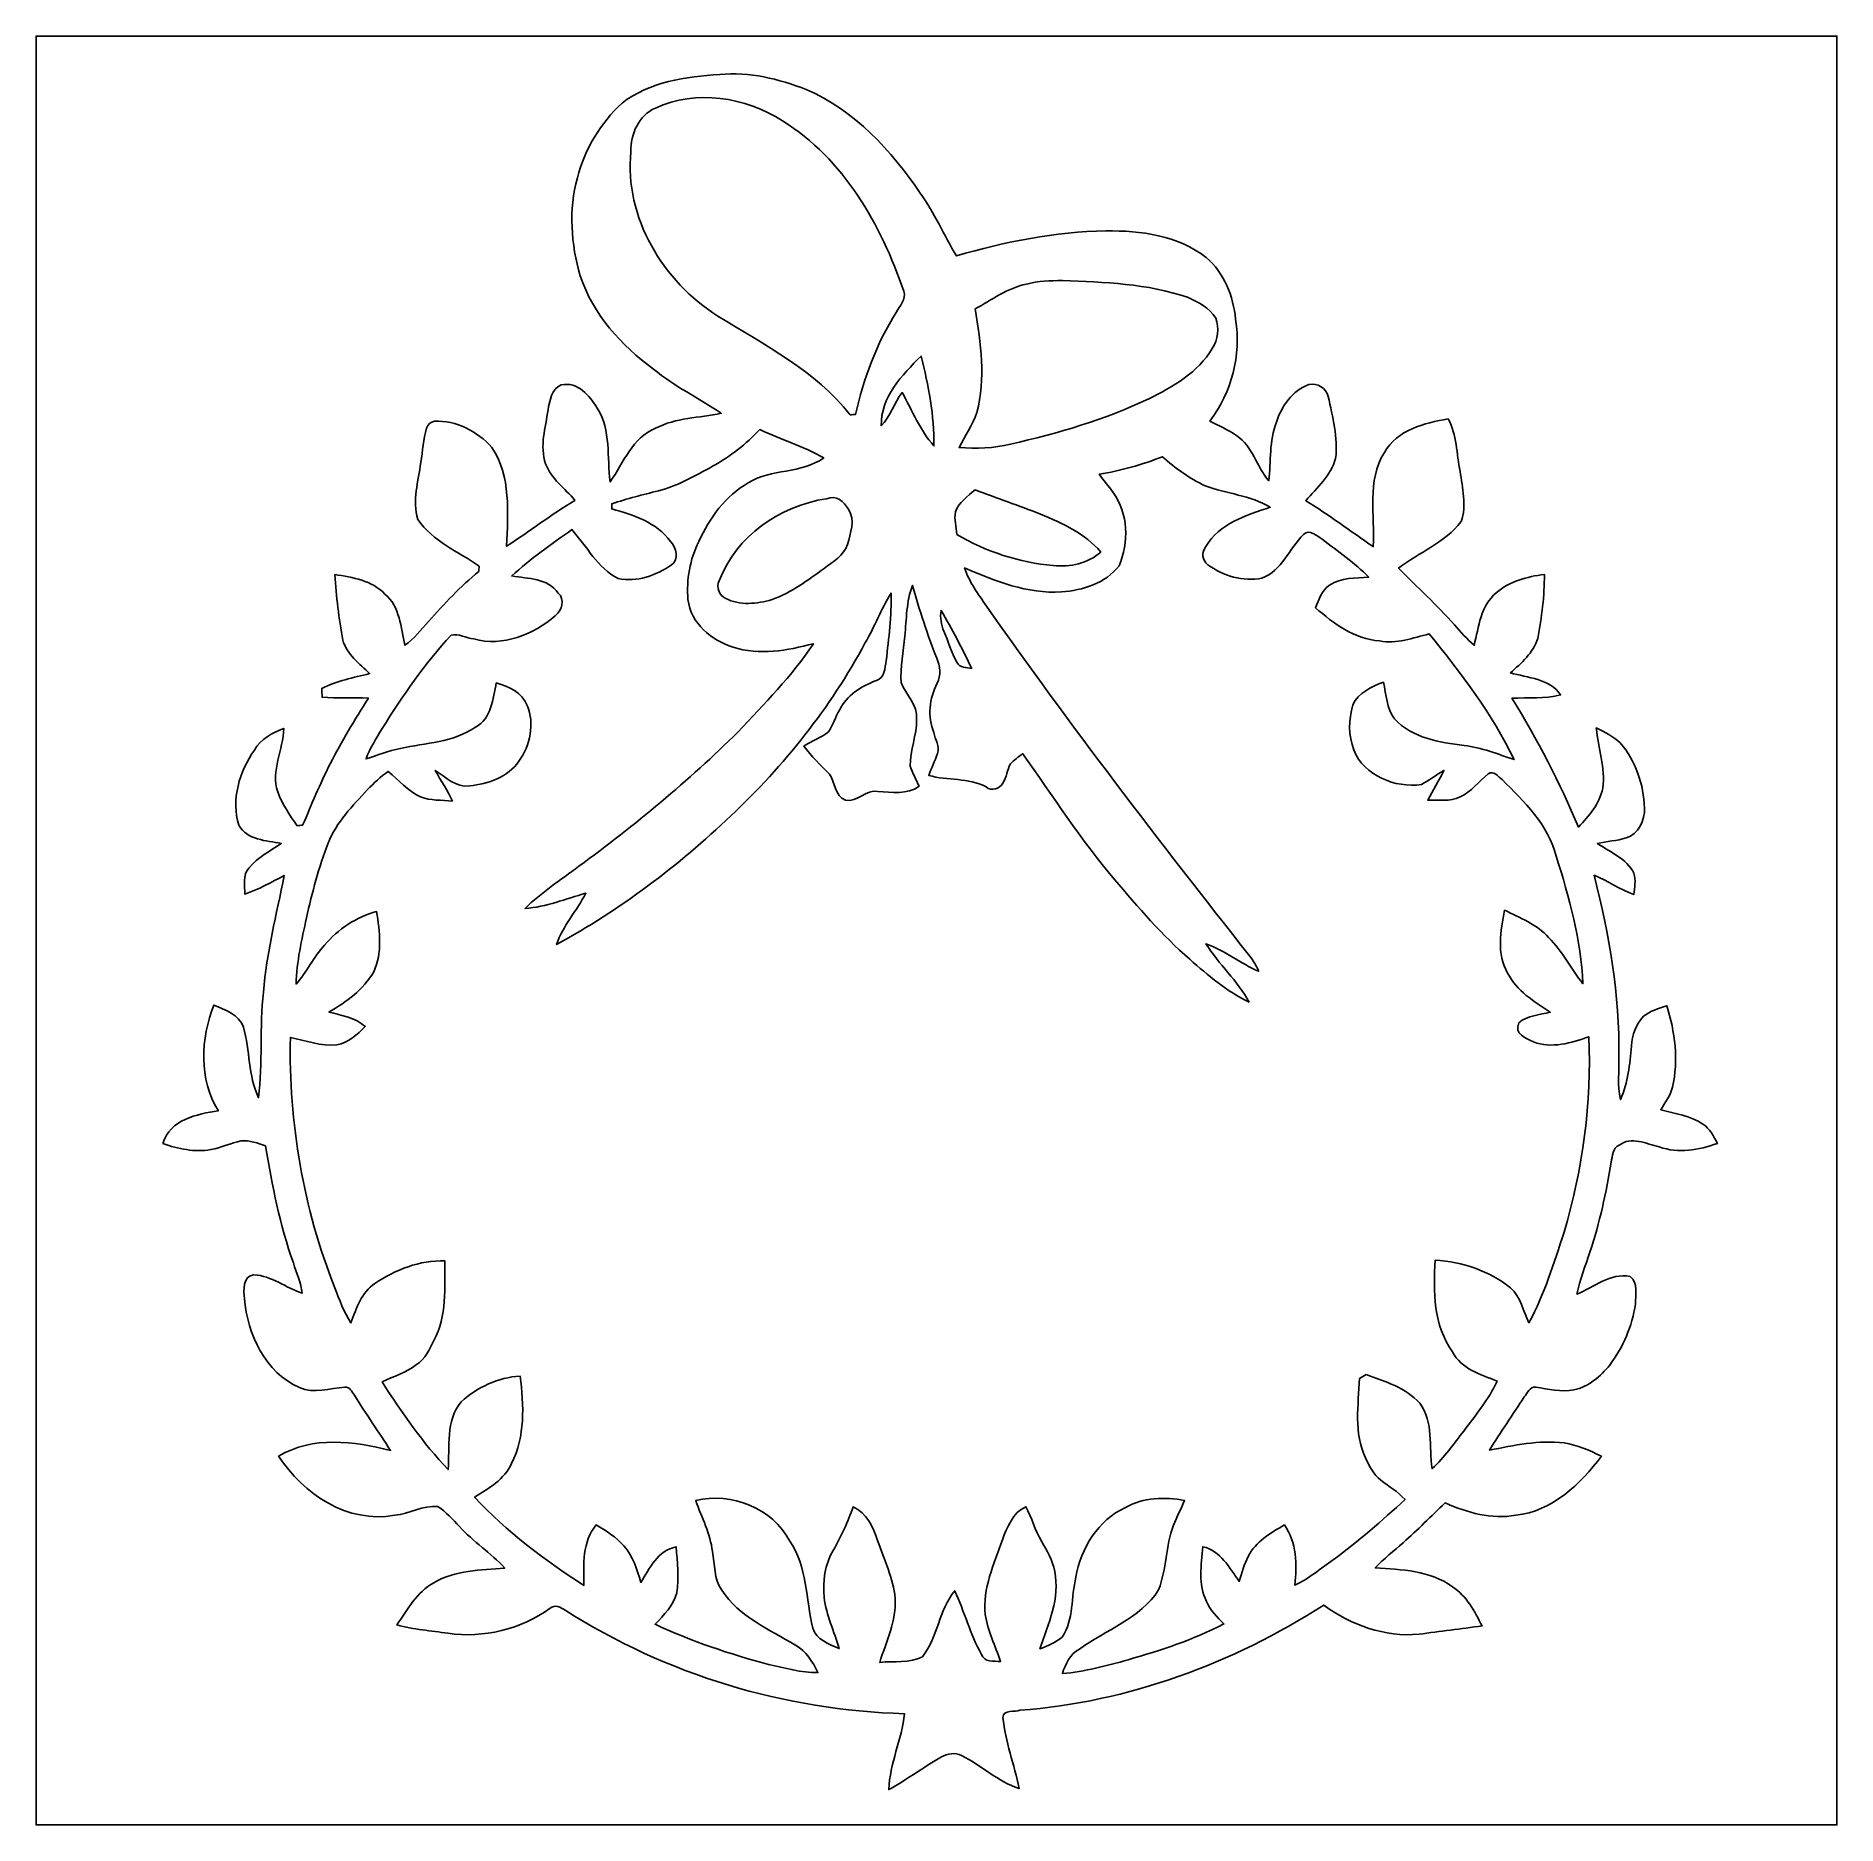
# Model space of a CAD drawing. Header units: centimetres. Extents: x -16.8 to 16.8, y -16.7 to 16.7.
import ezdxf

# ---------------------------------------------------------------- set-up
doc = ezdxf.new("R2010")
doc.units = ezdxf.units.CM
doc.header["$MEASUREMENT"] = 0
doc.layers.add('Layer 1', color=7, linetype='Continuous')

msp = doc.modelspace()

# ---------------------------------------------------------------- linework, layer by layer
at = {"layer": 'Layer 1', "color": 7}
for points, knots in [([(-16.77458, 16.66875), (-16.77458, 16.66875), (16.77458, 16.66875), (16.77458, 16.66875), (16.77458, 16.66875), (16.77458, 16.66875), (16.77458, -16.66875), (16.77458, -16.66875), (16.77458, -16.66875), (16.77458, -16.66875), (-16.77458, -16.66875), (-16.77458, -16.66875), (-16.77458, -16.66875), (-16.77458, -16.66875), (-16.77458, 16.66875), (-16.77458, 16.66875), (-16.77458, 16.66875), (-16.77458, 16.66875), (-16.77458, 16.66875), (-16.77458, 16.66875)], [0, 0, 0, 0, 0.16666667, 0.16666667, 0.16666667, 0.16666667, 0.33333333, 0.33333333, 0.33333333, 0.33333333, 0.5, 0.5, 0.5, 0.5, 0.66666667, 0.66666667, 0.66666667, 0.66666667, 1, 1, 1, 1]), ([(-5.85823, 15.41956), (-6.25546, 15.04527), (-6.55602, 14.55914), (-6.68867, 14.0275), (-6.68867, 14.0275), (-6.85306, 13.4306), (-6.81073, 12.7889), (-6.63646, 12.19976), (-6.63646, 12.19976), (-6.40186, 11.48292), (-5.87058, 10.9026), (-5.27262, 10.46162), (-5.27262, 10.46162), (-4.88527, 10.13777), (-4.4256, 9.92187), (-4.01038, 9.63965), (-4.01038, 9.63965), (-4.41854, 9.54581), (-4.85387, 9.56098), (-5.23311, 9.35955), (-5.23311, 9.35955), (-5.66843, 9.18669), (-5.82859, 8.71396), (-6.07907, 8.36048), (-6.07907, 8.36048), (-6.13904, 8.81839), (-6.06108, 9.32251), (-6.3186, 9.73173), (-6.3186, 9.73173), (-6.45901, 9.96174), (-6.68232, 10.23514), (-6.98959, 10.16706), (-6.98959, 10.16706), (-7.17233, 10.09615), (-7.20654, 9.86719), (-7.23688, 9.69998), (-7.23688, 9.69998), (-7.28098, 9.37048), (-7.39704, 9.02794), (-7.28063, 8.69915), (-7.28063, 8.69915), (-7.17797, 8.41516), (-6.92115, 8.23948), (-6.73523, 8.01546), (-6.73523, 8.01546), (-7.17479, 7.7537), (-7.57873, 7.43902), (-8.00806, 7.16174), (-8.00806, 7.16174), (-7.98513, 7.77946), (-7.92127, 8.46455), (-8.28393, 9.00359), (-8.28393, 9.00359), (-8.5538, 9.29781), (-8.94539, 9.51195), (-9.35355, 9.48937), (-9.35355, 9.48937), (-9.42305, 9.4809), (-9.47843, 9.42693), (-9.49784, 9.36131), (-9.49784, 9.36131), (-9.56557, 9.15458), (-9.56628, 8.93339), (-9.60684, 8.72067), (-9.60684, 8.72067), (-9.652, 8.37247), (-9.77089, 8.00947), (-9.65976, 7.66163), (-9.65976, 7.66163), (-9.39059, 7.24958), (-8.90764, 7.06402), (-8.51958, 6.78886), (-8.51958, 6.78886), (-8.52099, 6.76487), (-8.52417, 6.71689), (-8.52558, 6.6929), (-8.52558, 6.6929), (-8.86919, 6.41456), (-9.16764, 6.08683), (-9.46291, 5.7591), (-9.46291, 5.7591), (-9.60332, 5.60634), (-9.72961, 5.43595), (-9.90141, 5.31601), (-9.90141, 5.31601), (-9.97973, 5.64586), (-9.99384, 6.03673), (-10.27501, 6.27027), (-10.27501, 6.27027), (-10.51913, 6.52321), (-10.87508, 6.58248), (-11.20599, 6.63222), (-11.20599, 6.63222), (-11.18023, 6.223), (-11.13473, 5.81413), (-11.05994, 5.41091), (-11.05994, 5.41091), (-10.98338, 5.14703), (-10.74949, 4.96888), (-10.5597, 4.78649), (-10.5597, 4.78649), (-10.86414, 4.7177), (-11.16965, 4.64749), (-11.45258, 4.51132), (-11.45258, 4.51132), (-11.45011, 4.45664), (-11.44764, 4.40196), (-11.44517, 4.34728), (-11.44517, 4.34728), (-11.15836, 4.32541), (-10.87049, 4.34199), (-10.58298, 4.33176), (-10.58298, 4.33176), (-10.8331, 3.93065), (-11.08146, 3.52743), (-11.29418, 3.1048), (-11.29418, 3.1048), (-11.48609, 2.73438), (-11.63955, 2.34562), (-11.80747, 1.96427), (-11.80747, 1.96427), (-11.83323, 1.96144), (-11.88438, 1.95545), (-11.91013, 1.95263), (-11.91013, 1.95263), (-12.04771, 2.15124), (-12.18847, 2.35232), (-12.27102, 2.58128), (-12.27102, 2.58128), (-12.40473, 2.97956), (-12.17048, 3.36797), (-12.15849, 3.7659), (-12.15849, 3.7659), (-12.37227, 3.683), (-12.58993, 3.57152), (-12.70706, 3.36268), (-12.70706, 3.36268), (-12.98363, 2.96369), (-13.14732, 2.43769), (-12.99563, 1.96074), (-12.99563, 1.96074), (-12.84711, 1.68593), (-12.47599, 1.67464), (-12.20646, 1.62243), (-12.20646, 1.62243), (-12.41249, 1.47955), (-12.64638, 1.3656), (-12.80689, 1.16628), (-12.80689, 1.16628), (-12.92895, 1.03364), (-12.88062, 0.83855), (-12.88556, 0.67839), (-12.88556, 0.67839), (-12.62662, 0.76094), (-12.39203, 0.90064), (-12.15002, 1.022), (-12.15002, 1.022), (-12.29713, 0.30233), (-12.47951, -0.4131), (-12.53596, -1.14794), (-12.53596, -1.14794), (-12.61886, -1.80164), (-12.54301, -2.46415), (-12.6298, -3.11679), (-12.6298, -3.11679), (-12.82594, -2.70545), (-12.78608, -2.23203), (-12.91167, -1.80199), (-12.91167, -1.80199), (-12.98928, -1.5688), (-13.25386, -1.47638), (-13.46024, -1.38959), (-13.46024, -1.38959), (-13.71, -2.01154), (-13.74704, -2.77671), (-13.37733, -3.35774), (-13.37733, -3.35774), (-13.77562, -3.42547), (-14.2808, -3.51931), (-14.41027, -3.9691), (-14.41027, -3.9691), (-14.12628, -4.07176), (-13.81901, -4.13385), (-13.51774, -4.08411), (-13.51774, -4.08411), (-13.32301, -4.0513), (-13.14485, -3.9557), (-12.95047, -3.92148), (-12.95047, -3.92148), (-12.79172, -3.90066), (-12.64497, -3.9684), (-12.49821, -4.01461), (-12.49821, -4.01461), (-12.37474, -4.75121), (-12.23186, -5.48958), (-11.98069, -6.19513), (-11.98069, -6.19513), (-11.92318, -6.3821), (-11.8297, -6.56272), (-11.81806, -6.76063), (-11.81806, -6.76063), (-12.12003, -6.65374), (-12.38744, -6.43608), (-12.71552, -6.41456), (-12.71552, -6.41456), (-12.92684, -6.43079), (-12.91026, -6.71548), (-12.89121, -6.86082), (-12.89121, -6.86082), (-12.83653, -7.51875), (-12.50386, -8.24054), (-11.86709, -8.51747), (-11.86709, -8.51747), (-11.59792, -8.63847), (-11.30053, -8.53123), (-11.02148, -8.51006), (-11.02148, -8.51006), (-10.93153, -8.50089), (-10.88531, -8.59472), (-10.84439, -8.65717), (-10.84439, -8.65717), (-10.62849, -9.00712), (-10.39283, -9.34438), (-10.16953, -9.68975), (-10.16953, -9.68975), (-10.85286, -9.52041), (-11.62226, -9.41458), (-12.25444, -9.79629), (-12.25444, -9.79629), (-11.79442, -10.49972), (-10.96716, -11.05888), (-10.09297, -10.89625), (-10.09297, -10.89625), (-9.81604, -10.88143), (-9.56769, -10.69975), (-9.28688, -10.73573), (-9.28688, -10.73573), (-9.1313, -10.8331), (-9.01559, -10.98021), (-8.88506, -11.10721), (-8.88506, -11.10721), (-8.62789, -11.39049), (-8.30298, -11.60074), (-8.04298, -11.88085), (-8.04298, -11.88085), (-8.48713, -11.92283), (-8.97079, -11.91613), (-9.36484, -12.15531), (-9.36484, -12.15531), (-9.68022, -12.32288), (-9.85485, -12.6559), (-10.05064, -12.93954), (-10.05064, -12.93954), (-9.74161, -13.02808), (-9.41776, -13.04678), (-9.10096, -13.09617), (-9.10096, -13.09617), (-8.43668, -13.19142), (-7.74277, -13.02138), (-7.19702, -12.6298), (-7.19702, -12.6298), (-7.10847, -12.5543), (-7.00052, -12.61075), (-6.91762, -12.66402), (-6.91762, -12.66402), (-5.03837, -13.86805), (-2.82646, -14.53339), (-0.5969, -14.59547), (-0.5969, -14.59547), (-0.64805, -15.07596), (-0.86854, -15.52469), (-0.89076, -16.0087), (-0.89076, -16.0087), (-0.5521, -15.82349), (-0.24236, -15.59101), (0.09349, -15.40157), (0.09349, -15.40157), (0.20567, -15.33666), (0.34572, -15.31514), (0.46743, -15.37335), (0.46743, -15.37335), (0.83608, -15.55644), (1.14335, -15.85948), (1.54058, -15.98718), (1.54058, -15.98718), (1.45097, -15.54339), (1.27776, -15.11653), (1.23613, -14.66427), (1.23613, -14.66427), (1.23931, -14.51187), (1.47144, -14.56902), (1.55399, -14.53056), (1.55399, -14.53056), (3.57152, -14.38134), (5.51639, -13.65744), (7.21395, -12.57124), (7.21395, -12.57124), (7.72054, -12.94377), (8.35484, -13.17202), (8.98878, -13.11381), (8.98878, -13.11381), (9.37966, -13.06195), (9.77124, -13.0108), (10.16247, -12.95929), (10.16247, -12.95929), (10.02524, -12.68483), (9.87284, -12.40155), (9.61072, -12.22763), (9.61072, -12.22763), (9.19762, -11.92883), (8.6614, -11.90696), (8.1721, -11.87662), (8.1721, -11.87662), (8.33191, -11.70587), (8.51994, -11.56511), (8.6928, -11.40848), (8.6928, -11.40848), (8.96514, -11.17353), (9.20997, -10.90859), (9.47773, -10.66835), (9.47773, -10.66835), (9.88871, -10.84897), (10.33992, -10.97562), (10.79182, -10.89801), (10.79182, -10.89801), (11.46916, -10.82075), (11.99586, -10.3184), (12.38673, -9.79664), (12.38673, -9.79664), (12.16554, -9.68728), (11.93835, -9.58427), (11.69106, -9.55005), (11.69106, -9.55005), (11.22116, -9.49184), (10.75902, -9.59626), (10.30076, -9.68269), (10.30076, -9.68269), (10.50713, -9.34614), (10.73362, -9.02229), (10.94952, -8.69209), (10.94952, -8.69209), (11.00137, -8.62506), (11.05429, -8.49877), (11.16189, -8.51076), (11.16189, -8.51076), (11.39684, -8.54357), (11.63461, -8.6039), (11.87344, -8.56121), (11.87344, -8.56121), (12.14896, -8.50371), (12.36945, -8.30897), (12.54301, -8.09731), (12.54301, -8.09731), (12.79243, -7.76499), (12.95682, -7.37059), (13.02173, -6.96101), (13.02173, -6.96101), (13.01962, -6.79556), (13.07571, -6.56414), (12.91978, -6.44701), (12.91978, -6.44701), (12.5476, -6.37752), (12.25197, -6.64492), (11.93094, -6.77545), (11.93094, -6.77545), (11.98069, -6.50522), (12.09216, -6.25263), (12.1726, -5.99123), (12.1726, -5.99123), (12.35428, -5.44583), (12.47669, -4.88244), (12.56771, -4.31553), (12.56771, -4.31553), (12.5924, -4.20864), (12.59346, -4.05306), (12.71729, -4.00297), (12.71729, -4.00297), (12.94271, -3.82517), (13.22105, -3.97828), (13.46129, -4.0326), (13.46129, -4.0326), (13.81901, -4.16101), (14.19895, -4.08869), (14.54679, -3.96875), (14.54679, -3.96875), (14.48188, -3.83293), (14.40709, -3.69252), (14.27833, -3.60786), (14.27833, -3.60786), (14.0395, -3.45652), (13.75798, -3.41136), (13.49057, -3.33904), (13.49057, -3.33904), (13.57559, -3.20604), (13.66979, -3.07516), (13.71353, -2.92135), (13.71353, -2.92135), (13.82148, -2.41618), (13.76045, -1.88877), (13.60205, -1.40123), (13.60205, -1.40123), (13.45318, -1.4538), (13.29337, -1.49719), (13.1699, -1.59914), (13.1699, -1.59914), (13.0362, -1.75154), (12.95188, -1.94804), (12.94694, -2.1523), (12.94694, -2.1523), (12.91943, -2.49167), (12.8778, -2.83316), (12.7441, -3.14995), (12.7441, -3.14995), (12.68024, -2.88572), (12.71729, -2.61338), (12.7127, -2.34597), (12.7127, -2.34597), (12.72787, -1.20509), (12.53278, -0.07338), (12.25232, 1.02835), (12.25232, 1.02835), (12.50668, 0.92639), (12.73104, 0.762), (12.98998, 0.66957), (12.98998, 0.66957), (13.00092, 0.80116), (13.0362, 0.9398), (12.99139, 1.06751), (12.99139, 1.06751), (12.85064, 1.34197), (12.55113, 1.45803), (12.31124, 1.62278), (12.31124, 1.62278), (12.48904, 1.65911), (12.67213, 1.67323), (12.84711, 1.72544), (12.84711, 1.72544), (13.07465, 1.79529), (13.19953, 2.05493), (13.18966, 2.28212), (13.18966, 2.28212), (13.17484, 2.72133), (13.02561, 3.15948), (12.73669, 3.49462), (12.73669, 3.49462), (12.60969, 3.61809), (12.45059, 3.7017), (12.29113, 3.77437), (12.29113, 3.77437), (12.32394, 3.39937), (12.46787, 3.03177), (12.41002, 2.65218), (12.41002, 2.65218), (12.35604, 2.36361), (12.15496, 2.13466), (11.95952, 1.92864), (11.95952, 1.92864), (11.60745, 2.75837), (11.19717, 3.56235), (10.71986, 4.32717), (10.71986, 4.32717), (11.02219, 4.34693), (11.33087, 4.31341), (11.6272, 4.39103), (11.6272, 4.39103), (11.41942, 4.69159), (11.01302, 4.7117), (10.69022, 4.80095), (10.69022, 4.80095), (10.89836, 4.98087), (11.1125, 5.17701), (11.20387, 5.44442), (11.20387, 5.44442), (11.27231, 5.83777), (11.3284, 6.23605), (11.32311, 6.63646), (11.32311, 6.63646), (11.00137, 6.59236), (10.67858, 6.51051), (10.42741, 6.29285), (10.42741, 6.29285), (10.13672, 6.05261), (10.10038, 5.6575), (10.01607, 5.31707), (10.01607, 5.31707), (9.87954, 5.4296), (9.76524, 5.56577), (9.64741, 5.6963), (9.64741, 5.6963), (9.31862, 6.06566), (8.9535, 6.39974), (8.60778, 6.75217), (8.60778, 6.75217), (8.9916, 7.04497), (9.47102, 7.22595), (9.77124, 7.61894), (9.77124, 7.61894), (9.88272, 7.92092), (9.79382, 8.24794), (9.75501, 8.55521), (9.75501, 8.55521), (9.68304, 8.88259), (9.70139, 9.23431), (9.53029, 9.53382), (9.53029, 9.53382), (9.08579, 9.4555), (8.5852, 9.33203), (8.34249, 8.90729), (8.34249, 8.90729), (8.01264, 8.37636), (8.17033, 7.7403), (8.1347, 7.15398), (8.1347, 7.15398), (7.71701, 7.44008), (7.30991, 7.74206), (6.87987, 8.00982), (6.87987, 8.00982), (7.08907, 8.25077), (7.34554, 8.47796), (7.43479, 8.79581), (7.43479, 8.79581), (7.48383, 9.18563), (7.37623, 9.57227), (7.29827, 9.9508), (7.29827, 9.9508), (7.2644, 10.10673), (7.09366, 10.20621), (6.93773, 10.17623), (6.93773, 10.17623), (6.63434, 10.06087), (6.42585, 9.77406), (6.33377, 9.47138), (6.33377, 9.47138), (6.19231, 9.1253), (6.23394, 8.74289), (6.1909, 8.37953), (6.1909, 8.37953), (5.96159, 8.64129), (5.88998, 9.02264), (5.58976, 9.22267), (5.58976, 9.22267), (5.43348, 9.32991), (5.25956, 9.40788), (5.09164, 9.4936), (5.09164, 9.4936), (5.49945, 10.02912), (5.68254, 10.72021), (5.57177, 11.38908), (5.57177, 11.38908), (5.52944, 11.81982), (5.36152, 12.25515), (5.02497, 12.54019), (5.02497, 12.54019), (4.50039, 12.95435), (3.80506, 13.04431), (3.15736, 13.03655), (3.15736, 13.03655), (2.21192, 13.02209), (1.276, 12.83688), (0.37147, 12.57018), (0.37147, 12.57018), (0.14464, 12.95859), (-0.04269, 13.37028), (-0.30198, 13.73928), (-0.30198, 13.73928), (-0.84526, 14.53409), (-1.52188, 15.29009), (-2.42676, 15.6718), (-2.42676, 15.6718), (-2.93723, 15.87041), (-3.48721, 16.00447), (-4.0386, 15.95296), (-4.0386, 15.95296), (-4.67078, 15.9131), (-5.34317, 15.81644), (-5.85823, 15.41956)], [0, 0, 0, 0, 0.00689655, 0.00689655, 0.00689655, 0.00689655, 0.0137931, 0.0137931, 0.0137931, 0.0137931, 0.02068966, 0.02068966, 0.02068966, 0.02068966, 0.02758621, 0.02758621, 0.02758621, 0.02758621, 0.03448276, 0.03448276, 0.03448276, 0.03448276, 0.04137931, 0.04137931, 0.04137931, 0.04137931, 0.04827586, 0.04827586, 0.04827586, 0.04827586, 0.05517241, 0.05517241, 0.05517241, 0.05517241, 0.06206897, 0.06206897, 0.06206897, 0.06206897, 0.06896552, 0.06896552, 0.06896552, 0.06896552, 0.07586207, 0.07586207, 0.07586207, 0.07586207, 0.08275862, 0.08275862, 0.08275862, 0.08275862, 0.08965517, 0.08965517, 0.08965517, 0.08965517, 0.09655172, 0.09655172, 0.09655172, 0.09655172, 0.10344828, 0.10344828, 0.10344828, 0.10344828, 0.11034483, 0.11034483, 0.11034483, 0.11034483, 0.11724138, 0.11724138, 0.11724138, 0.11724138, 0.12413793, 0.12413793, 0.12413793, 0.12413793, 0.13103448, 0.13103448, 0.13103448, 0.13103448, 0.13793103, 0.13793103, 0.13793103, 0.13793103, 0.14482759, 0.14482759, 0.14482759, 0.14482759, 0.15172414, 0.15172414, 0.15172414, 0.15172414, 0.15862069, 0.15862069, 0.15862069, 0.15862069, 0.16551724, 0.16551724, 0.16551724, 0.16551724, 0.17241379, 0.17241379, 0.17241379, 0.17241379, 0.17931034, 0.17931034, 0.17931034, 0.17931034, 0.1862069, 0.1862069, 0.1862069, 0.1862069, 0.19310345, 0.19310345, 0.19310345, 0.19310345, 0.2, 0.2, 0.2, 0.2, 0.20689655, 0.20689655, 0.20689655, 0.20689655, 0.2137931, 0.2137931, 0.2137931, 0.2137931, 0.22068966, 0.22068966, 0.22068966, 0.22068966, 0.22758621, 0.22758621, 0.22758621, 0.22758621, 0.23448276, 0.23448276, 0.23448276, 0.23448276, 0.24137931, 0.24137931, 0.24137931, 0.24137931, 0.24827586, 0.24827586, 0.24827586, 0.24827586, 0.25517241, 0.25517241, 0.25517241, 0.25517241, 0.26206897, 0.26206897, 0.26206897, 0.26206897, 0.26896552, 0.26896552, 0.26896552, 0.26896552, 0.27586207, 0.27586207, 0.27586207, 0.27586207, 0.28275862, 0.28275862, 0.28275862, 0.28275862, 0.28965517, 0.28965517, 0.28965517, 0.28965517, 0.29655172, 0.29655172, 0.29655172, 0.29655172, 0.30344828, 0.30344828, 0.30344828, 0.30344828, 0.31034483, 0.31034483, 0.31034483, 0.31034483, 0.31724138, 0.31724138, 0.31724138, 0.31724138, 0.32413793, 0.32413793, 0.32413793, 0.32413793, 0.33103448, 0.33103448, 0.33103448, 0.33103448, 0.33793103, 0.33793103, 0.33793103, 0.33793103, 0.34482759, 0.34482759, 0.34482759, 0.34482759, 0.35172414, 0.35172414, 0.35172414, 0.35172414, 0.35862069, 0.35862069, 0.35862069, 0.35862069, 0.36551724, 0.36551724, 0.36551724, 0.36551724, 0.37241379, 0.37241379, 0.37241379, 0.37241379, 0.37931034, 0.37931034, 0.37931034, 0.37931034, 0.3862069, 0.3862069, 0.3862069, 0.3862069, 0.39310345, 0.39310345, 0.39310345, 0.39310345, 0.4, 0.4, 0.4, 0.4, 0.40689655, 0.40689655, 0.40689655, 0.40689655, 0.4137931, 0.4137931, 0.4137931, 0.4137931, 0.42068966, 0.42068966, 0.42068966, 0.42068966, 0.42758621, 0.42758621, 0.42758621, 0.42758621, 0.43448276, 0.43448276, 0.43448276, 0.43448276, 0.44137931, 0.44137931, 0.44137931, 0.44137931, 0.44827586, 0.44827586, 0.44827586, 0.44827586, 0.45517241, 0.45517241, 0.45517241, 0.45517241, 0.46206897, 0.46206897, 0.46206897, 0.46206897, 0.46896552, 0.46896552, 0.46896552, 0.46896552, 0.47586207, 0.47586207, 0.47586207, 0.47586207, 0.48275862, 0.48275862, 0.48275862, 0.48275862, 0.48965517, 0.48965517, 0.48965517, 0.48965517, 0.49655172, 0.49655172, 0.49655172, 0.49655172, 0.50344828, 0.50344828, 0.50344828, 0.50344828, 0.51034483, 0.51034483, 0.51034483, 0.51034483, 0.51724138, 0.51724138, 0.51724138, 0.51724138, 0.52413793, 0.52413793, 0.52413793, 0.52413793, 0.53103448, 0.53103448, 0.53103448, 0.53103448, 0.53793103, 0.53793103, 0.53793103, 0.53793103, 0.54482759, 0.54482759, 0.54482759, 0.54482759, 0.55172414, 0.55172414, 0.55172414, 0.55172414, 0.55862069, 0.55862069, 0.55862069, 0.55862069, 0.56551724, 0.56551724, 0.56551724, 0.56551724, 0.57241379, 0.57241379, 0.57241379, 0.57241379, 0.57931034, 0.57931034, 0.57931034, 0.57931034, 0.5862069, 0.5862069, 0.5862069, 0.5862069, 0.59310345, 0.59310345, 0.59310345, 0.59310345, 0.6, 0.6, 0.6, 0.6, 0.60689655, 0.60689655, 0.60689655, 0.60689655, 0.6137931, 0.6137931, 0.6137931, 0.6137931, 0.62068966, 0.62068966, 0.62068966, 0.62068966, 0.62758621, 0.62758621, 0.62758621, 0.62758621, 0.63448276, 0.63448276, 0.63448276, 0.63448276, 0.64137931, 0.64137931, 0.64137931, 0.64137931, 0.64827586, 0.64827586, 0.64827586, 0.64827586, 0.65517241, 0.65517241, 0.65517241, 0.65517241, 0.66206897, 0.66206897, 0.66206897, 0.66206897, 0.66896552, 0.66896552, 0.66896552, 0.66896552, 0.67586207, 0.67586207, 0.67586207, 0.67586207, 0.68275862, 0.68275862, 0.68275862, 0.68275862, 0.68965517, 0.68965517, 0.68965517, 0.68965517, 0.69655172, 0.69655172, 0.69655172, 0.69655172, 0.70344828, 0.70344828, 0.70344828, 0.70344828, 0.71034483, 0.71034483, 0.71034483, 0.71034483, 0.71724138, 0.71724138, 0.71724138, 0.71724138, 0.72413793, 0.72413793, 0.72413793, 0.72413793, 0.73103448, 0.73103448, 0.73103448, 0.73103448, 0.73793103, 0.73793103, 0.73793103, 0.73793103, 0.74482759, 0.74482759, 0.74482759, 0.74482759, 0.75172414, 0.75172414, 0.75172414, 0.75172414, 0.75862069, 0.75862069, 0.75862069, 0.75862069, 0.76551724, 0.76551724, 0.76551724, 0.76551724, 0.77241379, 0.77241379, 0.77241379, 0.77241379, 0.77931034, 0.77931034, 0.77931034, 0.77931034, 0.7862069, 0.7862069, 0.7862069, 0.7862069, 0.79310345, 0.79310345, 0.79310345, 0.79310345, 0.8, 0.8, 0.8, 0.8, 0.80689655, 0.80689655, 0.80689655, 0.80689655, 0.8137931, 0.8137931, 0.8137931, 0.8137931, 0.82068966, 0.82068966, 0.82068966, 0.82068966, 0.82758621, 0.82758621, 0.82758621, 0.82758621, 0.83448276, 0.83448276, 0.83448276, 0.83448276, 0.84137931, 0.84137931, 0.84137931, 0.84137931, 0.84827586, 0.84827586, 0.84827586, 0.84827586, 0.85517241, 0.85517241, 0.85517241, 0.85517241, 0.86206897, 0.86206897, 0.86206897, 0.86206897, 0.86896552, 0.86896552, 0.86896552, 0.86896552, 0.87586207, 0.87586207, 0.87586207, 0.87586207, 0.88275862, 0.88275862, 0.88275862, 0.88275862, 0.88965517, 0.88965517, 0.88965517, 0.88965517, 0.89655172, 0.89655172, 0.89655172, 0.89655172, 0.90344828, 0.90344828, 0.90344828, 0.90344828, 0.91034483, 0.91034483, 0.91034483, 0.91034483, 0.91724138, 0.91724138, 0.91724138, 0.91724138, 0.92413793, 0.92413793, 0.92413793, 0.92413793, 0.93103448, 0.93103448, 0.93103448, 0.93103448, 0.93793103, 0.93793103, 0.93793103, 0.93793103, 0.94482759, 0.94482759, 0.94482759, 0.94482759, 0.95172414, 0.95172414, 0.95172414, 0.95172414, 0.95862069, 0.95862069, 0.95862069, 0.95862069, 0.96551724, 0.96551724, 0.96551724, 0.96551724, 0.97241379, 0.97241379, 0.97241379, 0.97241379, 0.97931034, 0.97931034, 0.97931034, 0.97931034, 0.9862069, 0.9862069, 0.9862069, 0.9862069, 1, 1, 1, 1]), ([(-5.23734, 15.32467), (-4.47604, 15.6778), (-3.56023, 15.53316), (-2.86985, 15.08584), (-2.86985, 15.08584), (-1.72544, 14.38028), (-1.03646, 13.15473), (-0.60925, 11.91507), (-0.60925, 11.91507), (-0.55492, 11.76408), (-0.69003, 11.63673), (-0.75071, 11.51326), (-0.75071, 11.51326), (-1.11689, 10.93435), (-1.36137, 10.28488), (-1.50813, 9.61743), (-1.50813, 9.61743), (-1.53282, 9.61531), (-1.58186, 9.61143), (-1.60655, 9.60967), (-1.60655, 9.60967), (-2.25425, 10.4267), (-3.20252, 10.91001), (-4.07176, 11.45081), (-4.07176, 11.45081), (-5.09235, 12.09393), (-5.81872, 13.28526), (-5.69242, 14.51645), (-5.69242, 14.51645), (-5.69913, 14.83995), (-5.54814, 15.19026), (-5.23734, 15.32467)], [0, 0, 0, 0, 0.11111111, 0.11111111, 0.11111111, 0.11111111, 0.22222222, 0.22222222, 0.22222222, 0.22222222, 0.33333333, 0.33333333, 0.33333333, 0.33333333, 0.44444444, 0.44444444, 0.44444444, 0.44444444, 0.55555556, 0.55555556, 0.55555556, 0.55555556, 0.66666667, 0.66666667, 0.66666667, 0.66666667, 0.77777778, 0.77777778, 0.77777778, 0.77777778, 1, 1, 1, 1]), ([(1.67605, 12.04348), (1.89301, 12.10769), (2.12019, 12.1091), (2.34491, 12.11051), (2.34491, 12.11051), (3.12667, 12.08017), (3.92712, 12.05759), (4.67466, 11.79936), (4.67466, 11.79936), (4.87398, 11.71328), (5.08635, 11.60321), (5.20418, 11.41307), (5.20418, 11.41307), (5.26732, 11.23139), (5.25145, 11.00596), (5.13644, 10.84545), (5.13644, 10.84545), (4.87257, 10.40024), (4.4069, 10.13319), (3.95534, 9.90988), (3.95534, 9.90988), (3.13937, 9.51265), (2.26025, 9.26747), (1.37901, 9.06251), (1.37901, 9.06251), (1.06539, 8.98454), (0.74048, 8.97855), (0.41981, 8.99936), (0.41981, 8.99936), (0.53022, 9.21702), (0.67522, 9.41917), (0.75353, 9.652), (0.75353, 9.652), (0.91934, 10.287), (0.8255, 10.94811), (0.72073, 11.58416), (0.72073, 11.58416), (1.03046, 11.75244), (1.32256, 11.97539), (1.67605, 12.04348)], [0, 0, 0, 0, 0.09090909, 0.09090909, 0.09090909, 0.09090909, 0.18181818, 0.18181818, 0.18181818, 0.18181818, 0.27272727, 0.27272727, 0.27272727, 0.27272727, 0.36363636, 0.36363636, 0.36363636, 0.36363636, 0.45454545, 0.45454545, 0.45454545, 0.45454545, 0.54545455, 0.54545455, 0.54545455, 0.54545455, 0.63636364, 0.63636364, 0.63636364, 0.63636364, 0.72727273, 0.72727273, 0.72727273, 0.72727273, 0.81818182, 0.81818182, 0.81818182, 0.81818182, 1, 1, 1, 1]), ([(-1.02835, 9.40364), (-1.04634, 9.9374), (-0.63676, 10.35544), (-0.28751, 10.70469), (-0.28751, 10.70469), (-0.14852, 10.15824), (-0.03986, 9.59767), (-0.04798, 9.03146), (-0.04798, 9.03146), (-0.3115, 9.31686), (-0.4505, 9.68975), (-0.63923, 10.02383), (-0.63923, 10.02383), (-0.79058, 9.83051), (-0.86007, 9.58497), (-1.02835, 9.40364)], [0, 0, 0, 0, 0.2, 0.2, 0.2, 0.2, 0.4, 0.4, 0.4, 0.4, 0.6, 0.6, 0.6, 0.6, 1, 1, 1, 1]), ([(-3.29318, 9.33379), (-2.89948, 9.14964), (-2.47579, 9.02688), (-2.10044, 8.80604), (-2.10044, 8.80604), (-2.5213, 8.51041), (-3.07587, 8.60742), (-3.50802, 8.34214), (-3.50802, 8.34214), (-3.92994, 8.0966), (-4.23051, 7.68914), (-4.42736, 7.24994), (-4.42736, 7.24994), (-4.59564, 6.91727), (-4.65949, 6.53591), (-4.63056, 6.1662), (-4.63056, 6.1662), (-4.57694, 5.72311), (-4.19241, 5.40879), (-3.79024, 5.27897), (-3.79024, 5.27897), (-3.29918, 5.12339), (-2.77989, 5.21441), (-2.29411, 5.34494), (-2.29411, 5.34494), (-2.69346, 4.74169), (-3.20781, 4.22593), (-3.69782, 3.69782), (-3.69782, 3.69782), (-4.62139, 2.79083), (-5.61799, 1.96003), (-6.66256, 1.19592), (-6.66256, 1.19592), (-7.00299, 0.94262), (-7.36, 0.70767), (-7.66445, 0.40993), (-7.66445, 0.40993), (-7.27251, 0.4378), (-6.90598, 0.59302), (-6.52992, 0.69462), (-6.52992, 0.69462), (-6.70101, 0.37006), (-6.95748, 0.08819), (-7.07813, -0.26141), (-7.07813, -0.26141), (-5.89386, 0.38488), (-4.80695, 1.20791), (-3.83046, 2.13713), (-3.83046, 2.13713), (-2.8388, 3.07269), (-1.97591, 4.15078), (-1.33209, 5.35481), (-1.33209, 5.35481), (-1.15358, 5.65714), (-1.03188, 5.98946), (-0.84631, 6.28791), (-0.84631, 6.28791), (-0.8315, 5.86599), (-0.89253, 5.44618), (-0.93592, 5.02744), (-0.93592, 5.02744), (-0.96379, 4.89268), (-0.96414, 4.70711), (-1.12007, 4.65772), (-1.12007, 4.65772), (-1.39806, 4.55119), (-1.67852, 4.38503), (-1.80904, 4.10598), (-1.80904, 4.10598), (-1.88595, 3.97651), (-1.9244, 3.82587), (-2.01154, 3.7024), (-2.01154, 3.7024), (-2.14912, 3.59093), (-2.32093, 3.52989), (-2.47121, 3.43676), (-2.47121, 3.43676), (-2.33363, 3.24379), (-2.16253, 3.07869), (-1.99178, 2.91536), (-1.99178, 2.91536), (-1.8923, 2.76013), (-1.89583, 2.5079), (-1.69616, 2.43064), (-1.69616, 2.43064), (-1.4665, 2.37631), (-1.32009, 2.6416), (-1.09079, 2.59186), (-1.09079, 2.59186), (-0.83256, 2.58128), (-0.55033, 2.52377), (-0.3242, 2.68676), (-0.3242, 2.68676), (-0.38276, 2.81093), (-0.44556, 2.93405), (-0.49001, 3.06388), (-0.49001, 3.06388), (-0.49742, 3.3595), (-0.36336, 3.63784), (-0.37148, 3.93382), (-0.37148, 3.93382), (-0.34219, 4.20546), (-0.57326, 4.3882), (-0.6604, 4.62033), (-0.6604, 4.62033), (-0.67663, 4.91173), (-0.61207, 5.19818), (-0.59196, 5.48746), (-0.59196, 5.48746), (-0.55527, 5.80284), (-0.5648, 6.13057), (-0.44732, 6.43079), (-0.44732, 6.43079), (-0.31644, 5.97288), (-0.17251, 5.51921), (0.00423, 5.07683), (0.00423, 5.07683), (0.06526, 4.92936), (0.08996, 4.75403), (0.01129, 4.60763), (0.01129, 4.60763), (-0.13088, 4.32576), (-0.17216, 3.98392), (-0.04974, 3.68759), (-0.04974, 3.68759), (-0.02646, 3.562), (0.06491, 3.42971), (0.01658, 3.29777), (0.01658, 3.29777), (-0.02928, 3.15913), (-0.09419, 3.02789), (-0.14464, 2.89066), (-0.14464, 2.89066), (0.20567, 2.78694), (0.59126, 2.85327), (0.92357, 2.67653), (0.92357, 2.67653), (1.03011, 2.58269), (1.17369, 2.64548), (1.2379, 2.74426), (1.2379, 2.74426), (1.30739, 2.85538), (1.31339, 2.99403), (1.37866, 3.10621), (1.37866, 3.10621), (1.44321, 3.18064), (1.52894, 3.23321), (1.60373, 3.29636), (1.60373, 3.29636), (2.16711, 2.51037), (2.68746, 1.69086), (3.31541, 0.9525), (3.31541, 0.9525), (3.75532, 0.43109), (4.20405, -0.08749), (4.71911, -0.53728), (4.71911, -0.53728), (5.05989, -0.83714), (5.40949, -1.13947), (5.82436, -1.3335), (5.82436, -1.3335), (5.60458, -0.93592), (5.26062, -0.62865), (5.01756, -0.2473), (5.01756, -0.2473), (5.36751, -0.37112), (5.66102, -0.61278), (6.00146, -0.75988), (6.00146, -0.75988), (5.9563, -0.6604), (5.90374, -0.56444), (5.836, -0.47872), (5.836, -0.47872), (4.15184, 1.65911), (2.49343, 3.81882), (0.92886, 6.04661), (0.92886, 6.04661), (0.77717, 6.27204), (0.60713, 6.49287), (0.52388, 6.75534), (0.52388, 6.75534), (1.09467, 6.51087), (1.69157, 6.26921), (2.32692, 6.31014), (2.32692, 6.31014), (2.72239, 6.33765), (3.15066, 6.47065), (3.40113, 6.79556), (3.40113, 6.79556), (3.58458, 7.2263), (3.57752, 7.77381), (3.2893, 8.1601), (3.2893, 8.1601), (3.21063, 8.28005), (3.11362, 8.38588), (3.03036, 8.5023), (3.03036, 8.5023), (3.43429, 8.56756), (3.82764, 8.67904), (4.20829, 8.82862), (4.20829, 8.82862), (4.44994, 8.6166), (4.71135, 8.42151), (5.00521, 8.28816), (5.00521, 8.28816), (5.40173, 8.13329), (5.84764, 8.11459), (6.21594, 7.88776), (6.21594, 7.88776), (5.77321, 7.73536), (5.26662, 7.58825), (5.01579, 7.15327), (5.01579, 7.15327), (4.9336, 7.05132), (4.94559, 6.89681), (5.05284, 6.81708), (5.05284, 6.81708), (5.33823, 6.60788), (5.71182, 6.49746), (6.06354, 6.56449), (6.06354, 6.56449), (6.43608, 6.70842), (6.57049, 7.11623), (6.83648, 7.38082), (6.83648, 7.38082), (6.94055, 7.49688), (7.09295, 7.3473), (7.18397, 7.29192), (7.18397, 7.29192), (7.47677, 7.06191), (7.79216, 6.85341), (8.05251, 6.5846), (8.05251, 6.5846), (7.80803, 6.55884), (7.53427, 6.58566), (7.32402, 6.43502), (7.32402, 6.43502), (7.18044, 6.34083), (7.12011, 6.16832), (7.06155, 6.01592), (7.06155, 6.01592), (7.39599, 5.715), (7.78898, 5.43031), (8.25324, 5.39785), (8.25324, 5.39785), (8.57285, 5.3273), (8.87448, 5.45677), (9.17998, 5.52626), (9.17998, 5.52626), (9.77053, 4.7939), (10.35509, 4.03789), (10.76043, 3.18452), (10.76043, 3.18452), (10.45457, 3.28577), (10.15294, 3.41136), (9.8298, 3.44593), (9.8298, 3.44593), (9.37048, 3.50591), (8.86037, 3.58458), (8.53122, 3.94511), (8.53122, 3.94511), (8.38694, 4.14232), (8.376, 4.39561), (8.32556, 4.62703), (8.32556, 4.62703), (8.10436, 4.54237), (7.85918, 4.43124), (7.75582, 4.20441), (7.75582, 4.20441), (7.67186, 3.93277), (7.67539, 3.63149), (7.77381, 3.36409), (7.77381, 3.36409), (7.96749, 2.88325), (8.54428, 2.65324), (9.03252, 2.71815), (9.03252, 2.71815), (9.17575, 2.8), (9.31051, 2.89701), (9.45197, 2.98274), (9.45197, 2.98274), (9.36202, 2.79224), (9.24384, 2.61726), (9.15141, 2.42817), (9.15141, 2.42817), (9.35037, 2.4384), (9.56769, 2.39395), (9.7536, 2.48955), (9.7536, 2.48955), (9.96597, 2.58163), (10.09615, 2.78342), (10.27889, 2.91641), (10.27889, 2.91641), (10.37026, 2.99261), (10.46868, 2.86067), (10.53712, 2.81234), (10.53712, 2.81234), (10.94811, 2.39818), (11.39507, 1.97062), (11.54465, 1.38501), (11.54465, 1.38501), (11.78736, 0.61278), (12.00785, -0.18062), (12.04172, -0.99342), (12.04172, -0.99342), (11.82405, -0.70944), (11.65789, -0.38629), (11.40354, -0.13194), (11.40354, -0.13194), (11.18623, 0.11748), (10.86944, 0.23319), (10.58192, 0.37818), (10.58192, 0.37818), (10.50713, -0.00353), (10.42917, -0.43744), (10.63907, -0.79199), (10.63907, -0.79199), (10.80805, -1.12466), (11.1319, -1.32574), (11.43282, -1.52471), (11.43282, -1.52471), (11.23809, -1.57339), (11.00843, -1.57939), (10.85039, -1.7205), (10.85039, -1.7205), (10.75196, -1.93675), (10.97915, -2.00448), (11.11814, -2.0761), (11.11814, -2.0761), (11.46069, -2.20627), (11.82299, -2.09656), (12.15108, -1.97979), (12.15108, -1.97979), (12.20611, -3.20993), (12.04031, -4.44394), (11.69, -5.62292), (11.69, -5.62292), (11.50232, -6.19548), (11.32664, -6.77827), (11.03701, -7.30991), (11.03701, -7.30991), (10.92729, -7.09295), (10.88531, -6.82801), (10.69516, -6.6615), (10.69516, -6.6615), (10.29758, -6.33942), (9.79558, -6.17749), (9.2897, -6.14292), (9.2897, -6.14292), (9.25266, -6.72042), (9.25724, -7.36071), (9.61319, -7.85001), (9.61319, -7.85001), (9.77194, -8.17174), (10.13848, -8.27229), (10.44257, -8.39787), (10.44257, -8.39787), (10.28735, -8.73901), (10.04147, -9.02794), (9.82169, -9.3285), (9.82169, -9.3285), (9.63083, -9.56557), (9.46221, -9.82521), (9.2329, -10.02806), (9.2329, -10.02806), (9.16622, -9.62237), (9.26853, -9.16058), (9.00289, -8.81098), (9.00289, -8.81098), (8.7443, -8.52029), (8.3566, -8.40105), (8.00206, -8.27405), (8.00206, -8.27405), (7.96078, -8.2991), (7.91916, -8.3245), (7.87823, -8.3499), (7.87823, -8.3499), (7.86201, -8.83849), (7.76746, -9.36731), (7.99147, -9.82416), (7.99147, -9.82416), (8.05674, -9.98008), (8.14105, -10.13636), (8.27581, -10.24326), (8.27581, -10.24326), (8.42786, -10.36002), (8.59684, -10.45951), (8.72843, -10.60203), (8.72843, -10.60203), (8.29769, -10.99538), (7.86377, -11.38767), (7.38822, -11.72669), (7.38822, -11.72669), (7.15645, -11.89108), (6.93667, -12.07876), (6.67738, -12.1987), (6.67738, -12.1987), (6.71689, -11.817), (6.7116, -11.40354), (6.48194, -11.07828), (6.48194, -11.07828), (6.22335, -11.22574), (5.94431, -11.38731), (5.80637, -11.66283), (5.80637, -11.66283), (5.72946, -11.80959), (5.69101, -11.97187), (5.64127, -12.12956), (5.64127, -12.12956), (5.45147, -11.87979), (5.2959, -11.55453), (4.96076, -11.48221), (4.96076, -11.48221), (4.93854, -11.82088), (4.86163, -12.19129), (5.03202, -12.5035), (5.03202, -12.5035), (5.10293, -12.66825), (5.22887, -12.79666), (5.3534, -12.92154), (5.3534, -12.92154), (4.79002, -13.21647), (4.17865, -13.41296), (3.57011, -13.58971), (3.57011, -13.58971), (3.1683, -13.70365), (2.76154, -13.81019), (2.34456, -13.84723), (2.34456, -13.84723), (2.40418, -13.66979), (2.48744, -13.48034), (2.66382, -13.38933), (2.66382, -13.38933), (3.15912, -13.03161), (3.79342, -12.821), (4.13844, -12.28725), (4.13844, -12.28725), (4.28766, -11.90131), (4.26685, -11.47022), (4.41607, -11.08322), (4.41607, -11.08322), (4.47816, -10.92694), (4.55471, -10.77736), (4.62139, -10.6232), (4.62139, -10.6232), (4.25309, -10.54982), (3.85092, -10.56217), (3.51896, -10.75267), (3.51896, -10.75267), (3.01166, -10.98832), (2.68605, -11.50937), (2.5968, -12.05018), (2.5968, -12.05018), (2.50261, -12.42095), (2.56222, -12.84041), (2.34033, -13.17166), (2.34033, -13.17166), (2.21615, -13.26586), (2.07539, -13.33641), (1.92722, -13.38404), (1.92722, -13.38404), (2.08774, -12.9226), (2.30399, -12.44071), (2.20204, -11.94259), (2.20204, -11.94259), (2.16711, -11.73727), (2.05564, -11.557), (1.95615, -11.37814), (1.95615, -11.37814), (1.83833, -11.17424), (1.77165, -10.94705), (1.66476, -10.7382), (1.66476, -10.7382), (1.41887, -10.84792), (1.32009, -11.11956), (1.22872, -11.35345), (1.22872, -11.35345), (1.06856, -11.80289), (0.85937, -12.25797), (0.90452, -12.74868), (0.90452, -12.74868), (0.96167, -13.05066), (1.08938, -13.33253), (1.19486, -13.62004), (1.19486, -13.62004), (1.06856, -13.61511), (0.89147, -13.63804), (0.83608, -13.49022), (0.83608, -13.49022), (0.62724, -13.11416), (0.52246, -12.69189), (0.33937, -12.30383), (0.33937, -12.30383), (0.04551, -12.66649), (0.02293, -13.16884), (-0.26106, -13.53326), (-0.26106, -13.53326), (-0.49989, -13.6592), (-0.79657, -13.60911), (-1.05798, -13.63874), (-1.05798, -13.63874), (-0.93557, -13.24928), (-0.74542, -12.86545), (-0.77011, -12.44671), (-0.77011, -12.44671), (-0.80645, -12.06782), (-0.97825, -11.72175), (-1.0989, -11.36544), (-1.0989, -11.36544), (-1.18322, -11.12132), (-1.29999, -10.84897), (-1.55328, -10.74244), (-1.55328, -10.74244), (-1.65453, -11.02184), (-1.77271, -11.29559), (-1.9244, -11.55206), (-1.9244, -11.55206), (-2.08139, -11.81347), (-2.11949, -12.13097), (-2.09303, -12.43118), (-2.09303, -12.43118), (-2.05387, -12.76138), (-1.90218, -13.0623), (-1.81293, -13.38016), (-1.81293, -13.38016), (-2.00272, -13.29972), (-2.2412, -13.21259), (-2.30681, -12.99916), (-2.30681, -12.99916), (-2.43029, -12.4587), (-2.40559, -11.85157), (-2.73403, -11.37673), (-2.73403, -11.37673), (-3.05858, -10.76078), (-3.81953, -10.46162), (-4.48522, -10.6232), (-4.48522, -10.6232), (-4.37374, -10.93787), (-4.21111, -11.23879), (-4.17407, -11.57534), (-4.17407, -11.57534), (-4.12221, -11.81347), (-4.1529, -12.08476), (-3.99909, -12.29078), (-3.99909, -12.29078), (-3.68371, -12.78996), (-3.11185, -13.01891), (-2.62961, -13.32018), (-2.62961, -13.32018), (-2.42782, -13.42461), (-2.30717, -13.63098), (-2.2098, -13.82854), (-2.2098, -13.82854), (-2.52166, -13.82959), (-2.82575, -13.74634), (-3.12738, -13.67649), (-3.12738, -13.67649), (-3.84986, -13.48387), (-4.56318, -13.24645), (-5.24122, -12.92931), (-5.24122, -12.92931), (-5.07894, -12.75856), (-4.89761, -12.57794), (-4.83835, -12.34228), (-4.83835, -12.34228), (-4.79989, -12.05689), (-4.82529, -11.76937), (-4.85175, -11.48503), (-4.85175, -11.48503), (-5.18901, -11.55594), (-5.34529, -11.88156), (-5.5051, -12.14931), (-5.5051, -12.14931), (-5.58165, -11.91189), (-5.65256, -11.65825), (-5.8226, -11.4681), (-5.8226, -11.4681), (-5.96265, -11.30053), (-6.15633, -11.19399), (-6.33695, -11.07722), (-6.33695, -11.07722), (-6.60506, -11.3859), (-6.57331, -11.82088), (-6.56661, -12.20294), (-6.56661, -12.20294), (-7.30179, -11.73304), (-8.0077, -11.20069), (-8.60531, -10.56217), (-8.60531, -10.56217), (-8.34178, -10.40024), (-8.05039, -10.22632), (-7.91598, -9.93457), (-7.91598, -9.93457), (-7.65951, -9.43081), (-7.68632, -8.84661), (-7.75758, -8.30192), (-7.75758, -8.30192), (-8.16328, -8.33367), (-8.55909, -8.50406), (-8.85366, -8.78558), (-8.85366, -8.78558), (-9.15176, -9.13342), (-9.06286, -9.6266), (-9.09743, -10.04711), (-9.09743, -10.04711), (-9.56592, -9.5504), (-9.95998, -8.98701), (-10.32616, -8.41199), (-10.32616, -8.41199), (-10.11273, -8.30686), (-9.87848, -8.23771), (-9.68834, -8.0899), (-9.68834, -8.0899), (-9.52112, -7.99042), (-9.4488, -7.80239), (-9.36131, -7.64011), (-9.36131, -7.64011), (-9.12142, -7.18714), (-9.15917, -6.65057), (-9.16058, -6.15527), (-9.16058, -6.15527), (-9.62519, -6.14327), (-10.08168, -6.32001), (-10.46092, -6.5786), (-10.46092, -6.5786), (-10.71845, -6.74123), (-10.80453, -7.04603), (-10.9093, -7.31273), (-10.9093, -7.31273), (-11.04089, -7.11024), (-11.12167, -6.88093), (-11.20951, -6.65762), (-11.20951, -6.65762), (-11.79442, -5.17984), (-12.07029, -3.58175), (-12.03607, -1.9939), (-12.03607, -1.9939), (-11.75068, -2.05528), (-11.46563, -2.15794), (-11.16965, -2.12866), (-11.16965, -2.12866), (-10.95587, -2.09268), (-10.79112, -1.93463), (-10.64119, -1.78823), (-10.64119, -1.78823), (-10.83028, -1.62137), (-11.08287, -1.57903), (-11.31888, -1.52118), (-11.31888, -1.52118), (-10.99467, -1.32997), (-10.67329, -1.10384), (-10.48385, -0.76976), (-10.48385, -0.76976), (-10.31875, -0.41204), (-10.37167, -0.01976), (-10.42917, 0.35384), (-10.42917, 0.35384), (-10.80735, 0.24871), (-11.15095, 0.02822), (-11.40178, -0.27481), (-11.40178, -0.27481), (-11.60463, -0.49671), (-11.72916, -0.77576), (-11.92953, -0.99907), (-11.92953, -0.99907), (-11.92142, -0.58103), (-11.82299, -0.17251), (-11.73762, 0.2346), (-11.73762, 0.2346), (-11.62791, 0.70661), (-11.51043, 1.17863), (-11.33299, 1.63019), (-11.33299, 1.63019), (-11.17529, 2.01824), (-10.87931, 2.32445), (-10.59815, 2.62573), (-10.59815, 2.62573), (-10.48279, 2.75131), (-10.35403, 2.86385), (-10.21539, 2.96298), (-10.21539, 2.96298), (-10.01818, 2.80106), (-9.84462, 2.60279), (-9.61284, 2.48779), (-9.61284, 2.48779), (-9.42305, 2.41864), (-9.21526, 2.43276), (-9.01735, 2.41159), (-9.01735, 2.41159), (-9.10167, 2.61408), (-9.23466, 2.79012), (-9.33838, 2.98203), (-9.33838, 2.98203), (-9.13871, 2.85997), (-8.95421, 2.65642), (-8.69633, 2.69699), (-8.69633, 2.69699), (-8.35307, 2.73473), (-7.97807, 2.85291), (-7.7791, 3.15736), (-7.7791, 3.15736), (-7.56638, 3.44311), (-7.48277, 3.85868), (-7.6267, 4.19135), (-7.6267, 4.19135), (-7.72195, 4.44147), (-7.96572, 4.54413), (-8.19997, 4.61504), (-8.19997, 4.61504), (-8.26347, 4.32294), (-8.28746, 3.94511), (-8.58908, 3.7913), (-8.58908, 3.7913), (-8.9976, 3.50097), (-9.51689, 3.49991), (-9.98749, 3.38878), (-9.98749, 3.38878), (-10.20727, 3.34998), (-10.41506, 3.26813), (-10.62531, 3.19687), (-10.62531, 3.19687), (-10.55511, 3.39972), (-10.43552, 3.57928), (-10.3251, 3.76167), (-10.3251, 3.76167), (-9.94551, 4.37515), (-9.53488, 4.97664), (-9.04099, 5.50404), (-9.04099, 5.50404), (-8.90023, 5.53967), (-8.76088, 5.44513), (-8.62154, 5.43384), (-8.62154, 5.43384), (-8.0839, 5.28108), (-7.50746, 5.51533), (-7.10106, 5.86634), (-7.10106, 5.86634), (-6.97759, 5.963), (-6.91444, 6.17185), (-7.0485, 6.28721), (-7.0485, 6.28721), (-7.24218, 6.57084), (-7.61048, 6.55426), (-7.91139, 6.60612), (-7.91139, 6.60612), (-7.56356, 6.92503), (-7.17797, 7.19914), (-6.79203, 7.46972), (-6.79203, 7.46972), (-6.51334, 7.15962), (-6.31402, 6.75569), (-5.93055, 6.55673), (-5.93055, 6.55673), (-5.58236, 6.48829), (-5.22464, 6.61247), (-4.94101, 6.81073), (-4.94101, 6.81073), (-4.79108, 6.91056), (-4.84046, 7.14058), (-4.95653, 7.24923), (-4.95653, 7.24923), (-5.21159, 7.60448), (-5.64656, 7.74735), (-6.04943, 7.85495), (-6.04943, 7.85495), (-6.04908, 7.87964), (-6.04802, 7.92833), (-6.04767, 7.95267), (-6.04767, 7.95267), (-5.76227, 8.04616), (-5.47123, 8.122), (-5.17948, 8.19221), (-5.17948, 8.19221), (-4.81789, 8.28428), (-4.49615, 8.47725), (-4.17054, 8.65117), (-4.17054, 8.65117), (-3.84246, 8.82862), (-3.54859, 9.06321), (-3.29318, 9.33379)], [0, 0, 0, 0, 0.00510204, 0.00510204, 0.00510204, 0.00510204, 0.01020408, 0.01020408, 0.01020408, 0.01020408, 0.01530612, 0.01530612, 0.01530612, 0.01530612, 0.02040816, 0.02040816, 0.02040816, 0.02040816, 0.0255102, 0.0255102, 0.0255102, 0.0255102, 0.03061224, 0.03061224, 0.03061224, 0.03061224, 0.03571429, 0.03571429, 0.03571429, 0.03571429, 0.04081633, 0.04081633, 0.04081633, 0.04081633, 0.04591837, 0.04591837, 0.04591837, 0.04591837, 0.05102041, 0.05102041, 0.05102041, 0.05102041, 0.05612245, 0.05612245, 0.05612245, 0.05612245, 0.06122449, 0.06122449, 0.06122449, 0.06122449, 0.06632653, 0.06632653, 0.06632653, 0.06632653, 0.07142857, 0.07142857, 0.07142857, 0.07142857, 0.07653061, 0.07653061, 0.07653061, 0.07653061, 0.08163265, 0.08163265, 0.08163265, 0.08163265, 0.08673469, 0.08673469, 0.08673469, 0.08673469, 0.09183673, 0.09183673, 0.09183673, 0.09183673, 0.09693878, 0.09693878, 0.09693878, 0.09693878, 0.10204082, 0.10204082, 0.10204082, 0.10204082, 0.10714286, 0.10714286, 0.10714286, 0.10714286, 0.1122449, 0.1122449, 0.1122449, 0.1122449, 0.11734694, 0.11734694, 0.11734694, 0.11734694, 0.12244898, 0.12244898, 0.12244898, 0.12244898, 0.12755102, 0.12755102, 0.12755102, 0.12755102, 0.13265306, 0.13265306, 0.13265306, 0.13265306, 0.1377551, 0.1377551, 0.1377551, 0.1377551, 0.14285714, 0.14285714, 0.14285714, 0.14285714, 0.14795918, 0.14795918, 0.14795918, 0.14795918, 0.15306122, 0.15306122, 0.15306122, 0.15306122, 0.15816327, 0.15816327, 0.15816327, 0.15816327, 0.16326531, 0.16326531, 0.16326531, 0.16326531, 0.16836735, 0.16836735, 0.16836735, 0.16836735, 0.17346939, 0.17346939, 0.17346939, 0.17346939, 0.17857143, 0.17857143, 0.17857143, 0.17857143, 0.18367347, 0.18367347, 0.18367347, 0.18367347, 0.18877551, 0.18877551, 0.18877551, 0.18877551, 0.19387755, 0.19387755, 0.19387755, 0.19387755, 0.19897959, 0.19897959, 0.19897959, 0.19897959, 0.20408163, 0.20408163, 0.20408163, 0.20408163, 0.20918367, 0.20918367, 0.20918367, 0.20918367, 0.21428571, 0.21428571, 0.21428571, 0.21428571, 0.21938776, 0.21938776, 0.21938776, 0.21938776, 0.2244898, 0.2244898, 0.2244898, 0.2244898, 0.22959184, 0.22959184, 0.22959184, 0.22959184, 0.23469388, 0.23469388, 0.23469388, 0.23469388, 0.23979592, 0.23979592, 0.23979592, 0.23979592, 0.24489796, 0.24489796, 0.24489796, 0.24489796, 0.25, 0.25, 0.25, 0.25, 0.25510204, 0.25510204, 0.25510204, 0.25510204, 0.26020408, 0.26020408, 0.26020408, 0.26020408, 0.26530612, 0.26530612, 0.26530612, 0.26530612, 0.27040816, 0.27040816, 0.27040816, 0.27040816, 0.2755102, 0.2755102, 0.2755102, 0.2755102, 0.28061224, 0.28061224, 0.28061224, 0.28061224, 0.28571429, 0.28571429, 0.28571429, 0.28571429, 0.29081633, 0.29081633, 0.29081633, 0.29081633, 0.29591837, 0.29591837, 0.29591837, 0.29591837, 0.30102041, 0.30102041, 0.30102041, 0.30102041, 0.30612245, 0.30612245, 0.30612245, 0.30612245, 0.31122449, 0.31122449, 0.31122449, 0.31122449, 0.31632653, 0.31632653, 0.31632653, 0.31632653, 0.32142857, 0.32142857, 0.32142857, 0.32142857, 0.32653061, 0.32653061, 0.32653061, 0.32653061, 0.33163265, 0.33163265, 0.33163265, 0.33163265, 0.33673469, 0.33673469, 0.33673469, 0.33673469, 0.34183673, 0.34183673, 0.34183673, 0.34183673, 0.34693878, 0.34693878, 0.34693878, 0.34693878, 0.35204082, 0.35204082, 0.35204082, 0.35204082, 0.35714286, 0.35714286, 0.35714286, 0.35714286, 0.3622449, 0.3622449, 0.3622449, 0.3622449, 0.36734694, 0.36734694, 0.36734694, 0.36734694, 0.37244898, 0.37244898, 0.37244898, 0.37244898, 0.37755102, 0.37755102, 0.37755102, 0.37755102, 0.38265306, 0.38265306, 0.38265306, 0.38265306, 0.3877551, 0.3877551, 0.3877551, 0.3877551, 0.39285714, 0.39285714, 0.39285714, 0.39285714, 0.39795918, 0.39795918, 0.39795918, 0.39795918, 0.40306122, 0.40306122, 0.40306122, 0.40306122, 0.40816327, 0.40816327, 0.40816327, 0.40816327, 0.41326531, 0.41326531, 0.41326531, 0.41326531, 0.41836735, 0.41836735, 0.41836735, 0.41836735, 0.42346939, 0.42346939, 0.42346939, 0.42346939, 0.42857143, 0.42857143, 0.42857143, 0.42857143, 0.43367347, 0.43367347, 0.43367347, 0.43367347, 0.43877551, 0.43877551, 0.43877551, 0.43877551, 0.44387755, 0.44387755, 0.44387755, 0.44387755, 0.44897959, 0.44897959, 0.44897959, 0.44897959, 0.45408163, 0.45408163, 0.45408163, 0.45408163, 0.45918367, 0.45918367, 0.45918367, 0.45918367, 0.46428571, 0.46428571, 0.46428571, 0.46428571, 0.46938776, 0.46938776, 0.46938776, 0.46938776, 0.4744898, 0.4744898, 0.4744898, 0.4744898, 0.47959184, 0.47959184, 0.47959184, 0.47959184, 0.48469388, 0.48469388, 0.48469388, 0.48469388, 0.48979592, 0.48979592, 0.48979592, 0.48979592, 0.49489796, 0.49489796, 0.49489796, 0.49489796, 0.5, 0.5, 0.5, 0.5, 0.50510204, 0.50510204, 0.50510204, 0.50510204, 0.51020408, 0.51020408, 0.51020408, 0.51020408, 0.51530612, 0.51530612, 0.51530612, 0.51530612, 0.52040816, 0.52040816, 0.52040816, 0.52040816, 0.5255102, 0.5255102, 0.5255102, 0.5255102, 0.53061224, 0.53061224, 0.53061224, 0.53061224, 0.53571429, 0.53571429, 0.53571429, 0.53571429, 0.54081633, 0.54081633, 0.54081633, 0.54081633, 0.54591837, 0.54591837, 0.54591837, 0.54591837, 0.55102041, 0.55102041, 0.55102041, 0.55102041, 0.55612245, 0.55612245, 0.55612245, 0.55612245, 0.56122449, 0.56122449, 0.56122449, 0.56122449, 0.56632653, 0.56632653, 0.56632653, 0.56632653, 0.57142857, 0.57142857, 0.57142857, 0.57142857, 0.57653061, 0.57653061, 0.57653061, 0.57653061, 0.58163265, 0.58163265, 0.58163265, 0.58163265, 0.58673469, 0.58673469, 0.58673469, 0.58673469, 0.59183673, 0.59183673, 0.59183673, 0.59183673, 0.59693878, 0.59693878, 0.59693878, 0.59693878, 0.60204082, 0.60204082, 0.60204082, 0.60204082, 0.60714286, 0.60714286, 0.60714286, 0.60714286, 0.6122449, 0.6122449, 0.6122449, 0.6122449, 0.61734694, 0.61734694, 0.61734694, 0.61734694, 0.62244898, 0.62244898, 0.62244898, 0.62244898, 0.62755102, 0.62755102, 0.62755102, 0.62755102, 0.63265306, 0.63265306, 0.63265306, 0.63265306, 0.6377551, 0.6377551, 0.6377551, 0.6377551, 0.64285714, 0.64285714, 0.64285714, 0.64285714, 0.64795918, 0.64795918, 0.64795918, 0.64795918, 0.65306122, 0.65306122, 0.65306122, 0.65306122, 0.65816327, 0.65816327, 0.65816327, 0.65816327, 0.66326531, 0.66326531, 0.66326531, 0.66326531, 0.66836735, 0.66836735, 0.66836735, 0.66836735, 0.67346939, 0.67346939, 0.67346939, 0.67346939, 0.67857143, 0.67857143, 0.67857143, 0.67857143, 0.68367347, 0.68367347, 0.68367347, 0.68367347, 0.68877551, 0.68877551, 0.68877551, 0.68877551, 0.69387755, 0.69387755, 0.69387755, 0.69387755, 0.69897959, 0.69897959, 0.69897959, 0.69897959, 0.70408163, 0.70408163, 0.70408163, 0.70408163, 0.70918367, 0.70918367, 0.70918367, 0.70918367, 0.71428571, 0.71428571, 0.71428571, 0.71428571, 0.71938776, 0.71938776, 0.71938776, 0.71938776, 0.7244898, 0.7244898, 0.7244898, 0.7244898, 0.72959184, 0.72959184, 0.72959184, 0.72959184, 0.73469388, 0.73469388, 0.73469388, 0.73469388, 0.73979592, 0.73979592, 0.73979592, 0.73979592, 0.74489796, 0.74489796, 0.74489796, 0.74489796, 0.75, 0.75, 0.75, 0.75, 0.75510204, 0.75510204, 0.75510204, 0.75510204, 0.76020408, 0.76020408, 0.76020408, 0.76020408, 0.76530612, 0.76530612, 0.76530612, 0.76530612, 0.77040816, 0.77040816, 0.77040816, 0.77040816, 0.7755102, 0.7755102, 0.7755102, 0.7755102, 0.78061224, 0.78061224, 0.78061224, 0.78061224, 0.78571429, 0.78571429, 0.78571429, 0.78571429, 0.79081633, 0.79081633, 0.79081633, 0.79081633, 0.79591837, 0.79591837, 0.79591837, 0.79591837, 0.80102041, 0.80102041, 0.80102041, 0.80102041, 0.80612245, 0.80612245, 0.80612245, 0.80612245, 0.81122449, 0.81122449, 0.81122449, 0.81122449, 0.81632653, 0.81632653, 0.81632653, 0.81632653, 0.82142857, 0.82142857, 0.82142857, 0.82142857, 0.82653061, 0.82653061, 0.82653061, 0.82653061, 0.83163265, 0.83163265, 0.83163265, 0.83163265, 0.83673469, 0.83673469, 0.83673469, 0.83673469, 0.84183673, 0.84183673, 0.84183673, 0.84183673, 0.84693878, 0.84693878, 0.84693878, 0.84693878, 0.85204082, 0.85204082, 0.85204082, 0.85204082, 0.85714286, 0.85714286, 0.85714286, 0.85714286, 0.8622449, 0.8622449, 0.8622449, 0.8622449, 0.86734694, 0.86734694, 0.86734694, 0.86734694, 0.87244898, 0.87244898, 0.87244898, 0.87244898, 0.87755102, 0.87755102, 0.87755102, 0.87755102, 0.88265306, 0.88265306, 0.88265306, 0.88265306, 0.8877551, 0.8877551, 0.8877551, 0.8877551, 0.89285714, 0.89285714, 0.89285714, 0.89285714, 0.89795918, 0.89795918, 0.89795918, 0.89795918, 0.90306122, 0.90306122, 0.90306122, 0.90306122, 0.90816327, 0.90816327, 0.90816327, 0.90816327, 0.91326531, 0.91326531, 0.91326531, 0.91326531, 0.91836735, 0.91836735, 0.91836735, 0.91836735, 0.92346939, 0.92346939, 0.92346939, 0.92346939, 0.92857143, 0.92857143, 0.92857143, 0.92857143, 0.93367347, 0.93367347, 0.93367347, 0.93367347, 0.93877551, 0.93877551, 0.93877551, 0.93877551, 0.94387755, 0.94387755, 0.94387755, 0.94387755, 0.94897959, 0.94897959, 0.94897959, 0.94897959, 0.95408163, 0.95408163, 0.95408163, 0.95408163, 0.95918367, 0.95918367, 0.95918367, 0.95918367, 0.96428571, 0.96428571, 0.96428571, 0.96428571, 0.96938776, 0.96938776, 0.96938776, 0.96938776, 0.9744898, 0.9744898, 0.9744898, 0.9744898, 0.97959184, 0.97959184, 0.97959184, 0.97959184, 0.98469388, 0.98469388, 0.98469388, 0.98469388, 0.98979592, 0.98979592, 0.98979592, 0.98979592, 1, 1, 1, 1]), ([(-2.04717, 8.0451), (-1.87113, 8.12482), (-1.72261, 7.98654), (-1.63936, 7.85001), (-1.63936, 7.85001), (-1.50813, 7.64752), (-1.60655, 7.4041), (-1.65523, 7.19208), (-1.65523, 7.19208), (-1.72261, 6.98571), (-1.93358, 6.87599), (-2.09021, 6.74687), (-2.09021, 6.74687), (-2.39995, 6.53203), (-2.70404, 6.29461), (-3.06317, 6.16726), (-3.06317, 6.16726), (-3.34433, 6.08436), (-3.66571, 6.04979), (-3.93453, 6.1909), (-3.93453, 6.1909), (-4.04989, 6.24981), (-4.1081, 6.39445), (-4.04671, 6.51757), (-4.04671, 6.51757), (-3.73698, 7.34942), (-2.90759, 7.91845), (-2.04717, 8.0451)], [0, 0, 0, 0, 0.125, 0.125, 0.125, 0.125, 0.25, 0.25, 0.25, 0.25, 0.375, 0.375, 0.375, 0.375, 0.5, 0.5, 0.5, 0.5, 0.625, 0.625, 0.625, 0.625, 0.75, 0.75, 0.75, 0.75, 1, 1, 1, 1]), ([(0.35243, 7.80133), (0.41769, 7.98019), (0.58244, 8.09096), (0.71967, 8.21161), (0.71967, 8.21161), (1.1243, 8.05886), (1.53388, 7.9181), (1.93569, 7.75829), (1.93569, 7.75829), (2.34421, 7.58754), (2.76895, 7.40057), (3.06035, 7.05309), (3.06035, 7.05309), (2.8194, 6.83719), (2.49237, 6.76663), (2.17593, 6.8012), (2.17593, 6.8012), (1.54305, 6.85765), (0.92357, 7.05626), (0.37782, 7.38187), (0.37782, 7.38187), (0.37218, 7.52122), (0.32279, 7.66269), (0.35243, 7.80133)], [0, 0, 0, 0, 0.14285714, 0.14285714, 0.14285714, 0.14285714, 0.28571429, 0.28571429, 0.28571429, 0.28571429, 0.42857143, 0.42857143, 0.42857143, 0.42857143, 0.57142857, 0.57142857, 0.57142857, 0.57142857, 0.71428571, 0.71428571, 0.71428571, 0.71428571, 1, 1, 1, 1]), ([(0.13935, 5.57671), (0.08643, 5.69913), (0.06279, 5.83283), (0.08431, 5.96512), (0.08431, 5.96512), (0.29386, 5.61481), (0.48189, 5.2518), (0.65617, 4.8828), (0.65617, 4.8828), (0.55915, 4.90149), (0.43109, 4.89514), (0.38029, 4.99851), (0.38029, 4.99851), (0.27587, 5.18019), (0.22013, 5.38445), (0.13935, 5.57671)], [0, 0, 0, 0, 0.2, 0.2, 0.2, 0.2, 0.4, 0.4, 0.4, 0.4, 0.6, 0.6, 0.6, 0.6, 1, 1, 1, 1])]:
    msp.add_open_spline(points, degree=3, knots=knots, dxfattribs=at)
at = {"layer": 'Layer 1', "color": 8}
for points, knots in [([(-5.85823, 15.41956), (-5.34317, 15.81644), (-4.67078, 15.9131), (-4.0386, 15.95296), (-4.0386, 15.95296), (-3.48721, 16.00447), (-2.93723, 15.87041), (-2.42676, 15.6718), (-2.42676, 15.6718), (-1.52188, 15.29009), (-0.84526, 14.53409), (-0.30198, 13.73928), (-0.30198, 13.73928), (-0.04269, 13.37028), (0.14464, 12.95859), (0.37147, 12.57018), (0.37147, 12.57018), (1.276, 12.83688), (2.21192, 13.02209), (3.15736, 13.03655), (3.15736, 13.03655), (3.80506, 13.04431), (4.50039, 12.95435), (5.02497, 12.54019), (5.02497, 12.54019), (5.36152, 12.25515), (5.52944, 11.81982), (5.57177, 11.38908), (5.57177, 11.38908), (5.68254, 10.72021), (5.49945, 10.02912), (5.09164, 9.4936), (5.09164, 9.4936), (5.25956, 9.40788), (5.43348, 9.32991), (5.58976, 9.22267), (5.58976, 9.22267), (5.88998, 9.02264), (5.96159, 8.64129), (6.1909, 8.37953), (6.1909, 8.37953), (6.23394, 8.74289), (6.19231, 9.1253), (6.33377, 9.47138), (6.33377, 9.47138), (6.42585, 9.77406), (6.63434, 10.06087), (6.93773, 10.17623), (6.93773, 10.17623), (7.09366, 10.20621), (7.2644, 10.10673), (7.29827, 9.9508), (7.29827, 9.9508), (7.37623, 9.57227), (7.48383, 9.18563), (7.43479, 8.79581), (7.43479, 8.79581), (7.34554, 8.47796), (7.08907, 8.25077), (6.87987, 8.00982), (6.87987, 8.00982), (7.30991, 7.74206), (7.71701, 7.44008), (8.1347, 7.15398), (8.1347, 7.15398), (8.17033, 7.7403), (8.01264, 8.37636), (8.34249, 8.90729), (8.34249, 8.90729), (8.5852, 9.33203), (9.08579, 9.4555), (9.53029, 9.53382), (9.53029, 9.53382), (9.70139, 9.23431), (9.68304, 8.88259), (9.75501, 8.55521), (9.75501, 8.55521), (9.79382, 8.24794), (9.88272, 7.92092), (9.77124, 7.61894), (9.77124, 7.61894), (9.47102, 7.22595), (8.9916, 7.04497), (8.60778, 6.75217), (8.60778, 6.75217), (8.9535, 6.39974), (9.31862, 6.06566), (9.64741, 5.6963), (9.64741, 5.6963), (9.76524, 5.56577), (9.87954, 5.4296), (10.01607, 5.31707), (10.01607, 5.31707), (10.10038, 5.6575), (10.13672, 6.05261), (10.42741, 6.29285), (10.42741, 6.29285), (10.67858, 6.51051), (11.00137, 6.59236), (11.32311, 6.63646), (11.32311, 6.63646), (11.3284, 6.23605), (11.27231, 5.83777), (11.20387, 5.44442), (11.20387, 5.44442), (11.1125, 5.17701), (10.89836, 4.98087), (10.69022, 4.80095), (10.69022, 4.80095), (11.01302, 4.7117), (11.41942, 4.69159), (11.6272, 4.39103), (11.6272, 4.39103), (11.33087, 4.31341), (11.02219, 4.34693), (10.71986, 4.32717), (10.71986, 4.32717), (11.19717, 3.56235), (11.60745, 2.75837), (11.95952, 1.92864), (11.95952, 1.92864), (12.15496, 2.13466), (12.35604, 2.36361), (12.41002, 2.65218), (12.41002, 2.65218), (12.46787, 3.03177), (12.32394, 3.39937), (12.29113, 3.77437), (12.29113, 3.77437), (12.45059, 3.7017), (12.60969, 3.61809), (12.73669, 3.49462), (12.73669, 3.49462), (13.02561, 3.15948), (13.17484, 2.72133), (13.18966, 2.28212), (13.18966, 2.28212), (13.19953, 2.05493), (13.07465, 1.79529), (12.84711, 1.72544), (12.84711, 1.72544), (12.67213, 1.67323), (12.48904, 1.65911), (12.31124, 1.62278), (12.31124, 1.62278), (12.55113, 1.45803), (12.85064, 1.34197), (12.99139, 1.06751), (12.99139, 1.06751), (13.0362, 0.9398), (13.00092, 0.80116), (12.98998, 0.66957), (12.98998, 0.66957), (12.73104, 0.762), (12.50668, 0.92639), (12.25232, 1.02835), (12.25232, 1.02835), (12.53278, -0.07338), (12.72787, -1.20509), (12.7127, -2.34597), (12.7127, -2.34597), (12.71729, -2.61338), (12.68024, -2.88572), (12.7441, -3.14995), (12.7441, -3.14995), (12.8778, -2.83316), (12.91943, -2.49167), (12.94694, -2.1523), (12.94694, -2.1523), (12.95188, -1.94804), (13.0362, -1.75154), (13.1699, -1.59914), (13.1699, -1.59914), (13.29337, -1.49719), (13.45318, -1.4538), (13.60205, -1.40123), (13.60205, -1.40123), (13.76045, -1.88877), (13.82148, -2.41618), (13.71353, -2.92135), (13.71353, -2.92135), (13.66979, -3.07516), (13.57559, -3.20604), (13.49057, -3.33904), (13.49057, -3.33904), (13.75798, -3.41136), (14.0395, -3.45652), (14.27833, -3.60786), (14.27833, -3.60786), (14.40709, -3.69252), (14.48188, -3.83293), (14.54679, -3.96875), (14.54679, -3.96875), (14.19895, -4.08869), (13.81901, -4.16101), (13.46129, -4.0326), (13.46129, -4.0326), (13.22105, -3.97828), (12.94271, -3.82517), (12.71729, -4.00297), (12.71729, -4.00297), (12.59346, -4.05306), (12.5924, -4.20864), (12.56771, -4.31553), (12.56771, -4.31553), (12.47669, -4.88244), (12.35428, -5.44583), (12.1726, -5.99123), (12.1726, -5.99123), (12.09216, -6.25263), (11.98069, -6.50522), (11.93094, -6.77545), (11.93094, -6.77545), (12.25197, -6.64492), (12.5476, -6.37752), (12.91978, -6.44701), (12.91978, -6.44701), (13.07571, -6.56414), (13.01962, -6.79556), (13.02173, -6.96101), (13.02173, -6.96101), (12.95682, -7.37059), (12.79243, -7.76499), (12.54301, -8.09731), (12.54301, -8.09731), (12.36945, -8.30897), (12.14896, -8.50371), (11.87344, -8.56121), (11.87344, -8.56121), (11.63461, -8.6039), (11.39684, -8.54357), (11.16189, -8.51076), (11.16189, -8.51076), (11.05429, -8.49877), (11.00137, -8.62506), (10.94952, -8.69209), (10.94952, -8.69209), (10.73362, -9.02229), (10.50713, -9.34614), (10.30076, -9.68269), (10.30076, -9.68269), (10.75902, -9.59626), (11.22116, -9.49184), (11.69106, -9.55005), (11.69106, -9.55005), (11.93835, -9.58427), (12.16554, -9.68728), (12.38673, -9.79664), (12.38673, -9.79664), (11.99586, -10.3184), (11.46916, -10.82075), (10.79182, -10.89801), (10.79182, -10.89801), (10.33992, -10.97562), (9.88871, -10.84897), (9.47773, -10.66835), (9.47773, -10.66835), (9.20997, -10.90859), (8.96514, -11.17353), (8.6928, -11.40848), (8.6928, -11.40848), (8.51994, -11.56511), (8.33191, -11.70587), (8.1721, -11.87662), (8.1721, -11.87662), (8.6614, -11.90696), (9.19762, -11.92883), (9.61072, -12.22763), (9.61072, -12.22763), (9.87284, -12.40155), (10.02524, -12.68483), (10.16247, -12.95929), (10.16247, -12.95929), (9.77124, -13.0108), (9.37966, -13.06195), (8.98878, -13.11381), (8.98878, -13.11381), (8.35484, -13.17202), (7.72054, -12.94377), (7.21395, -12.57124), (7.21395, -12.57124), (5.51639, -13.65744), (3.57152, -14.38134), (1.55399, -14.53056), (1.55399, -14.53056), (1.47144, -14.56902), (1.23931, -14.51187), (1.23613, -14.66427), (1.23613, -14.66427), (1.27776, -15.11653), (1.45097, -15.54339), (1.54058, -15.98718), (1.54058, -15.98718), (1.14335, -15.85948), (0.83608, -15.55644), (0.46743, -15.37335), (0.46743, -15.37335), (0.34572, -15.31514), (0.20567, -15.33666), (0.09349, -15.40157), (0.09349, -15.40157), (-0.24236, -15.59101), (-0.5521, -15.82349), (-0.89076, -16.0087), (-0.89076, -16.0087), (-0.86854, -15.52469), (-0.64805, -15.07596), (-0.5969, -14.59547), (-0.5969, -14.59547), (-2.82646, -14.53339), (-5.03837, -13.86805), (-6.91762, -12.66402), (-6.91762, -12.66402), (-7.00052, -12.61075), (-7.10847, -12.5543), (-7.19702, -12.6298), (-7.19702, -12.6298), (-7.74277, -13.02138), (-8.43668, -13.19142), (-9.10096, -13.09617), (-9.10096, -13.09617), (-9.41776, -13.04678), (-9.74161, -13.02808), (-10.05064, -12.93954), (-10.05064, -12.93954), (-9.85485, -12.6559), (-9.68022, -12.32288), (-9.36484, -12.15531), (-9.36484, -12.15531), (-8.97079, -11.91613), (-8.48713, -11.92283), (-8.04298, -11.88085), (-8.04298, -11.88085), (-8.30298, -11.60074), (-8.62789, -11.39049), (-8.88506, -11.10721), (-8.88506, -11.10721), (-9.01559, -10.98021), (-9.1313, -10.8331), (-9.28688, -10.73573), (-9.28688, -10.73573), (-9.56769, -10.69975), (-9.81604, -10.88143), (-10.09297, -10.89625), (-10.09297, -10.89625), (-10.96716, -11.05888), (-11.79442, -10.49972), (-12.25444, -9.79629), (-12.25444, -9.79629), (-11.62226, -9.41458), (-10.85286, -9.52041), (-10.16953, -9.68975), (-10.16953, -9.68975), (-10.39283, -9.34438), (-10.62849, -9.00712), (-10.84439, -8.65717), (-10.84439, -8.65717), (-10.88531, -8.59472), (-10.93153, -8.50089), (-11.02148, -8.51006), (-11.02148, -8.51006), (-11.30053, -8.53123), (-11.59792, -8.63847), (-11.86709, -8.51747), (-11.86709, -8.51747), (-12.50386, -8.24054), (-12.83653, -7.51875), (-12.89121, -6.86082), (-12.89121, -6.86082), (-12.91026, -6.71548), (-12.92684, -6.43079), (-12.71552, -6.41456), (-12.71552, -6.41456), (-12.38744, -6.43608), (-12.12003, -6.65374), (-11.81806, -6.76063), (-11.81806, -6.76063), (-11.8297, -6.56272), (-11.92318, -6.3821), (-11.98069, -6.19513), (-11.98069, -6.19513), (-12.23186, -5.48958), (-12.37474, -4.75121), (-12.49821, -4.01461), (-12.49821, -4.01461), (-12.64497, -3.9684), (-12.79172, -3.90066), (-12.95047, -3.92148), (-12.95047, -3.92148), (-13.14485, -3.9557), (-13.32301, -4.0513), (-13.51774, -4.08411), (-13.51774, -4.08411), (-13.81901, -4.13385), (-14.12628, -4.07176), (-14.41027, -3.9691), (-14.41027, -3.9691), (-14.2808, -3.51931), (-13.77562, -3.42547), (-13.37733, -3.35774), (-13.37733, -3.35774), (-13.74704, -2.77671), (-13.71, -2.01154), (-13.46024, -1.38959), (-13.46024, -1.38959), (-13.25386, -1.47638), (-12.98928, -1.5688), (-12.91167, -1.80199), (-12.91167, -1.80199), (-12.78608, -2.23203), (-12.82594, -2.70545), (-12.6298, -3.11679), (-12.6298, -3.11679), (-12.54301, -2.46415), (-12.61886, -1.80164), (-12.53596, -1.14794), (-12.53596, -1.14794), (-12.47951, -0.4131), (-12.29713, 0.30233), (-12.15002, 1.022), (-12.15002, 1.022), (-12.39203, 0.90064), (-12.62662, 0.76094), (-12.88556, 0.67839), (-12.88556, 0.67839), (-12.88062, 0.83855), (-12.92895, 1.03364), (-12.80689, 1.16628), (-12.80689, 1.16628), (-12.64638, 1.3656), (-12.41249, 1.47955), (-12.20646, 1.62243), (-12.20646, 1.62243), (-12.47599, 1.67464), (-12.84711, 1.68593), (-12.99563, 1.96074), (-12.99563, 1.96074), (-13.14732, 2.43769), (-12.98363, 2.96369), (-12.70706, 3.36268), (-12.70706, 3.36268), (-12.58993, 3.57152), (-12.37227, 3.683), (-12.15849, 3.7659), (-12.15849, 3.7659), (-12.17048, 3.36797), (-12.40473, 2.97956), (-12.27102, 2.58128), (-12.27102, 2.58128), (-12.18847, 2.35232), (-12.04771, 2.15124), (-11.91013, 1.95263), (-11.91013, 1.95263), (-11.88438, 1.95545), (-11.83323, 1.96144), (-11.80747, 1.96427), (-11.80747, 1.96427), (-11.63955, 2.34562), (-11.48609, 2.73438), (-11.29418, 3.1048), (-11.29418, 3.1048), (-11.08146, 3.52743), (-10.8331, 3.93065), (-10.58298, 4.33176), (-10.58298, 4.33176), (-10.87049, 4.34199), (-11.15836, 4.32541), (-11.44517, 4.34728), (-11.44517, 4.34728), (-11.44764, 4.40196), (-11.45011, 4.45664), (-11.45258, 4.51132), (-11.45258, 4.51132), (-11.16965, 4.64749), (-10.86414, 4.7177), (-10.5597, 4.78649), (-10.5597, 4.78649), (-10.74949, 4.96888), (-10.98338, 5.14703), (-11.05994, 5.41091), (-11.05994, 5.41091), (-11.13473, 5.81413), (-11.18023, 6.223), (-11.20599, 6.63222), (-11.20599, 6.63222), (-10.87508, 6.58248), (-10.51913, 6.52321), (-10.27501, 6.27027), (-10.27501, 6.27027), (-9.99384, 6.03673), (-9.97973, 5.64586), (-9.90141, 5.31601), (-9.90141, 5.31601), (-9.72961, 5.43595), (-9.60332, 5.60634), (-9.46291, 5.7591), (-9.46291, 5.7591), (-9.16764, 6.08683), (-8.86919, 6.41456), (-8.52558, 6.6929), (-8.52558, 6.6929), (-8.52417, 6.71689), (-8.52099, 6.76487), (-8.51958, 6.78886), (-8.51958, 6.78886), (-8.90764, 7.06402), (-9.39059, 7.24958), (-9.65976, 7.66163), (-9.65976, 7.66163), (-9.77089, 8.00947), (-9.652, 8.37247), (-9.60684, 8.72067), (-9.60684, 8.72067), (-9.56628, 8.93339), (-9.56557, 9.15458), (-9.49784, 9.36131), (-9.49784, 9.36131), (-9.47843, 9.42693), (-9.42305, 9.4809), (-9.35355, 9.48937), (-9.35355, 9.48937), (-8.94539, 9.51195), (-8.5538, 9.29781), (-8.28393, 9.00359), (-8.28393, 9.00359), (-7.92127, 8.46455), (-7.98513, 7.77946), (-8.00806, 7.16174), (-8.00806, 7.16174), (-7.57873, 7.43902), (-7.17479, 7.7537), (-6.73523, 8.01546), (-6.73523, 8.01546), (-6.92115, 8.23948), (-7.17797, 8.41516), (-7.28063, 8.69915), (-7.28063, 8.69915), (-7.39704, 9.02794), (-7.28098, 9.37048), (-7.23688, 9.69998), (-7.23688, 9.69998), (-7.20654, 9.86719), (-7.17233, 10.09615), (-6.98959, 10.16706), (-6.98959, 10.16706), (-6.68232, 10.23514), (-6.45901, 9.96174), (-6.3186, 9.73173), (-6.3186, 9.73173), (-6.06108, 9.32251), (-6.13904, 8.81839), (-6.07907, 8.36048), (-6.07907, 8.36048), (-5.82859, 8.71396), (-5.66843, 9.18669), (-5.23311, 9.35955), (-5.23311, 9.35955), (-4.85387, 9.56098), (-4.41854, 9.54581), (-4.01038, 9.63965), (-4.01038, 9.63965), (-4.4256, 9.92187), (-4.88527, 10.13777), (-5.27262, 10.46162), (-5.27262, 10.46162), (-5.87058, 10.9026), (-6.40186, 11.48292), (-6.63646, 12.19976), (-6.63646, 12.19976), (-6.81073, 12.7889), (-6.85306, 13.4306), (-6.68867, 14.0275), (-6.68867, 14.0275), (-6.55602, 14.55914), (-6.25546, 15.04527), (-5.85823, 15.41956), (-5.85823, 15.41956), (-5.85823, 15.41956), (-5.85823, 15.41956), (-5.85823, 15.41956)], [0, 0, 0, 0, 0.00684932, 0.00684932, 0.00684932, 0.00684932, 0.01369863, 0.01369863, 0.01369863, 0.01369863, 0.02054795, 0.02054795, 0.02054795, 0.02054795, 0.02739726, 0.02739726, 0.02739726, 0.02739726, 0.03424658, 0.03424658, 0.03424658, 0.03424658, 0.04109589, 0.04109589, 0.04109589, 0.04109589, 0.04794521, 0.04794521, 0.04794521, 0.04794521, 0.05479452, 0.05479452, 0.05479452, 0.05479452, 0.06164384, 0.06164384, 0.06164384, 0.06164384, 0.06849315, 0.06849315, 0.06849315, 0.06849315, 0.07534247, 0.07534247, 0.07534247, 0.07534247, 0.08219178, 0.08219178, 0.08219178, 0.08219178, 0.0890411, 0.0890411, 0.0890411, 0.0890411, 0.09589041, 0.09589041, 0.09589041, 0.09589041, 0.10273973, 0.10273973, 0.10273973, 0.10273973, 0.10958904, 0.10958904, 0.10958904, 0.10958904, 0.11643836, 0.11643836, 0.11643836, 0.11643836, 0.12328767, 0.12328767, 0.12328767, 0.12328767, 0.13013699, 0.13013699, 0.13013699, 0.13013699, 0.1369863, 0.1369863, 0.1369863, 0.1369863, 0.14383562, 0.14383562, 0.14383562, 0.14383562, 0.15068493, 0.15068493, 0.15068493, 0.15068493, 0.15753425, 0.15753425, 0.15753425, 0.15753425, 0.16438356, 0.16438356, 0.16438356, 0.16438356, 0.17123288, 0.17123288, 0.17123288, 0.17123288, 0.17808219, 0.17808219, 0.17808219, 0.17808219, 0.18493151, 0.18493151, 0.18493151, 0.18493151, 0.19178082, 0.19178082, 0.19178082, 0.19178082, 0.19863014, 0.19863014, 0.19863014, 0.19863014, 0.20547945, 0.20547945, 0.20547945, 0.20547945, 0.21232877, 0.21232877, 0.21232877, 0.21232877, 0.21917808, 0.21917808, 0.21917808, 0.21917808, 0.2260274, 0.2260274, 0.2260274, 0.2260274, 0.23287671, 0.23287671, 0.23287671, 0.23287671, 0.23972603, 0.23972603, 0.23972603, 0.23972603, 0.24657534, 0.24657534, 0.24657534, 0.24657534, 0.25342466, 0.25342466, 0.25342466, 0.25342466, 0.26027397, 0.26027397, 0.26027397, 0.26027397, 0.26712329, 0.26712329, 0.26712329, 0.26712329, 0.2739726, 0.2739726, 0.2739726, 0.2739726, 0.28082192, 0.28082192, 0.28082192, 0.28082192, 0.28767123, 0.28767123, 0.28767123, 0.28767123, 0.29452055, 0.29452055, 0.29452055, 0.29452055, 0.30136986, 0.30136986, 0.30136986, 0.30136986, 0.30821918, 0.30821918, 0.30821918, 0.30821918, 0.31506849, 0.31506849, 0.31506849, 0.31506849, 0.32191781, 0.32191781, 0.32191781, 0.32191781, 0.32876712, 0.32876712, 0.32876712, 0.32876712, 0.33561644, 0.33561644, 0.33561644, 0.33561644, 0.34246575, 0.34246575, 0.34246575, 0.34246575, 0.34931507, 0.34931507, 0.34931507, 0.34931507, 0.35616438, 0.35616438, 0.35616438, 0.35616438, 0.3630137, 0.3630137, 0.3630137, 0.3630137, 0.36986301, 0.36986301, 0.36986301, 0.36986301, 0.37671233, 0.37671233, 0.37671233, 0.37671233, 0.38356164, 0.38356164, 0.38356164, 0.38356164, 0.39041096, 0.39041096, 0.39041096, 0.39041096, 0.39726027, 0.39726027, 0.39726027, 0.39726027, 0.40410959, 0.40410959, 0.40410959, 0.40410959, 0.4109589, 0.4109589, 0.4109589, 0.4109589, 0.41780822, 0.41780822, 0.41780822, 0.41780822, 0.42465753, 0.42465753, 0.42465753, 0.42465753, 0.43150685, 0.43150685, 0.43150685, 0.43150685, 0.43835616, 0.43835616, 0.43835616, 0.43835616, 0.44520548, 0.44520548, 0.44520548, 0.44520548, 0.45205479, 0.45205479, 0.45205479, 0.45205479, 0.45890411, 0.45890411, 0.45890411, 0.45890411, 0.46575342, 0.46575342, 0.46575342, 0.46575342, 0.47260274, 0.47260274, 0.47260274, 0.47260274, 0.47945205, 0.47945205, 0.47945205, 0.47945205, 0.48630137, 0.48630137, 0.48630137, 0.48630137, 0.49315068, 0.49315068, 0.49315068, 0.49315068, 0.5, 0.5, 0.5, 0.5, 0.50684932, 0.50684932, 0.50684932, 0.50684932, 0.51369863, 0.51369863, 0.51369863, 0.51369863, 0.52054795, 0.52054795, 0.52054795, 0.52054795, 0.52739726, 0.52739726, 0.52739726, 0.52739726, 0.53424658, 0.53424658, 0.53424658, 0.53424658, 0.54109589, 0.54109589, 0.54109589, 0.54109589, 0.54794521, 0.54794521, 0.54794521, 0.54794521, 0.55479452, 0.55479452, 0.55479452, 0.55479452, 0.56164384, 0.56164384, 0.56164384, 0.56164384, 0.56849315, 0.56849315, 0.56849315, 0.56849315, 0.57534247, 0.57534247, 0.57534247, 0.57534247, 0.58219178, 0.58219178, 0.58219178, 0.58219178, 0.5890411, 0.5890411, 0.5890411, 0.5890411, 0.59589041, 0.59589041, 0.59589041, 0.59589041, 0.60273973, 0.60273973, 0.60273973, 0.60273973, 0.60958904, 0.60958904, 0.60958904, 0.60958904, 0.61643836, 0.61643836, 0.61643836, 0.61643836, 0.62328767, 0.62328767, 0.62328767, 0.62328767, 0.63013699, 0.63013699, 0.63013699, 0.63013699, 0.6369863, 0.6369863, 0.6369863, 0.6369863, 0.64383562, 0.64383562, 0.64383562, 0.64383562, 0.65068493, 0.65068493, 0.65068493, 0.65068493, 0.65753425, 0.65753425, 0.65753425, 0.65753425, 0.66438356, 0.66438356, 0.66438356, 0.66438356, 0.67123288, 0.67123288, 0.67123288, 0.67123288, 0.67808219, 0.67808219, 0.67808219, 0.67808219, 0.68493151, 0.68493151, 0.68493151, 0.68493151, 0.69178082, 0.69178082, 0.69178082, 0.69178082, 0.69863014, 0.69863014, 0.69863014, 0.69863014, 0.70547945, 0.70547945, 0.70547945, 0.70547945, 0.71232877, 0.71232877, 0.71232877, 0.71232877, 0.71917808, 0.71917808, 0.71917808, 0.71917808, 0.7260274, 0.7260274, 0.7260274, 0.7260274, 0.73287671, 0.73287671, 0.73287671, 0.73287671, 0.73972603, 0.73972603, 0.73972603, 0.73972603, 0.74657534, 0.74657534, 0.74657534, 0.74657534, 0.75342466, 0.75342466, 0.75342466, 0.75342466, 0.76027397, 0.76027397, 0.76027397, 0.76027397, 0.76712329, 0.76712329, 0.76712329, 0.76712329, 0.7739726, 0.7739726, 0.7739726, 0.7739726, 0.78082192, 0.78082192, 0.78082192, 0.78082192, 0.78767123, 0.78767123, 0.78767123, 0.78767123, 0.79452055, 0.79452055, 0.79452055, 0.79452055, 0.80136986, 0.80136986, 0.80136986, 0.80136986, 0.80821918, 0.80821918, 0.80821918, 0.80821918, 0.81506849, 0.81506849, 0.81506849, 0.81506849, 0.82191781, 0.82191781, 0.82191781, 0.82191781, 0.82876712, 0.82876712, 0.82876712, 0.82876712, 0.83561644, 0.83561644, 0.83561644, 0.83561644, 0.84246575, 0.84246575, 0.84246575, 0.84246575, 0.84931507, 0.84931507, 0.84931507, 0.84931507, 0.85616438, 0.85616438, 0.85616438, 0.85616438, 0.8630137, 0.8630137, 0.8630137, 0.8630137, 0.86986301, 0.86986301, 0.86986301, 0.86986301, 0.87671233, 0.87671233, 0.87671233, 0.87671233, 0.88356164, 0.88356164, 0.88356164, 0.88356164, 0.89041096, 0.89041096, 0.89041096, 0.89041096, 0.89726027, 0.89726027, 0.89726027, 0.89726027, 0.90410959, 0.90410959, 0.90410959, 0.90410959, 0.9109589, 0.9109589, 0.9109589, 0.9109589, 0.91780822, 0.91780822, 0.91780822, 0.91780822, 0.92465753, 0.92465753, 0.92465753, 0.92465753, 0.93150685, 0.93150685, 0.93150685, 0.93150685, 0.93835616, 0.93835616, 0.93835616, 0.93835616, 0.94520548, 0.94520548, 0.94520548, 0.94520548, 0.95205479, 0.95205479, 0.95205479, 0.95205479, 0.95890411, 0.95890411, 0.95890411, 0.95890411, 0.96575342, 0.96575342, 0.96575342, 0.96575342, 0.97260274, 0.97260274, 0.97260274, 0.97260274, 0.97945205, 0.97945205, 0.97945205, 0.97945205, 0.98630137, 0.98630137, 0.98630137, 0.98630137, 1, 1, 1, 1]), ([(-5.23734, 15.32467), (-5.54814, 15.19026), (-5.69913, 14.83995), (-5.69242, 14.51645), (-5.69242, 14.51645), (-5.81872, 13.28526), (-5.09235, 12.09393), (-4.07176, 11.45081), (-4.07176, 11.45081), (-3.20252, 10.91001), (-2.25425, 10.4267), (-1.60655, 9.60967), (-1.60655, 9.60967), (-1.58186, 9.61143), (-1.53282, 9.61531), (-1.50813, 9.61743), (-1.50813, 9.61743), (-1.36137, 10.28488), (-1.11689, 10.93435), (-0.75071, 11.51326), (-0.75071, 11.51326), (-0.69003, 11.63673), (-0.55492, 11.76408), (-0.60925, 11.91507), (-0.60925, 11.91507), (-1.03646, 13.15473), (-1.72544, 14.38028), (-2.86985, 15.08584), (-2.86985, 15.08584), (-3.56023, 15.53316), (-4.47604, 15.6778), (-5.23734, 15.32467), (-5.23734, 15.32467), (-5.23734, 15.32467), (-5.23734, 15.32467), (-5.23734, 15.32467)], [0, 0, 0, 0, 0.1, 0.1, 0.1, 0.1, 0.2, 0.2, 0.2, 0.2, 0.3, 0.3, 0.3, 0.3, 0.4, 0.4, 0.4, 0.4, 0.5, 0.5, 0.5, 0.5, 0.6, 0.6, 0.6, 0.6, 0.7, 0.7, 0.7, 0.7, 0.8, 0.8, 0.8, 0.8, 1, 1, 1, 1]), ([(1.67605, 12.04348), (1.32256, 11.97539), (1.03046, 11.75244), (0.72073, 11.58416), (0.72073, 11.58416), (0.8255, 10.94811), (0.91934, 10.287), (0.75353, 9.652), (0.75353, 9.652), (0.67522, 9.41917), (0.53022, 9.21702), (0.41981, 8.99936), (0.41981, 8.99936), (0.74048, 8.97855), (1.06539, 8.98454), (1.37901, 9.06251), (1.37901, 9.06251), (2.26025, 9.26747), (3.13937, 9.51265), (3.95534, 9.90988), (3.95534, 9.90988), (4.4069, 10.13319), (4.87257, 10.40024), (5.13644, 10.84545), (5.13644, 10.84545), (5.25145, 11.00596), (5.26732, 11.23139), (5.20418, 11.41307), (5.20418, 11.41307), (5.08635, 11.60321), (4.87398, 11.71328), (4.67466, 11.79936), (4.67466, 11.79936), (3.92712, 12.05759), (3.12667, 12.08017), (2.34491, 12.11051), (2.34491, 12.11051), (2.12019, 12.1091), (1.89301, 12.10769), (1.67605, 12.04348), (1.67605, 12.04348), (1.67605, 12.04348), (1.67605, 12.04348), (1.67605, 12.04348)], [0, 0, 0, 0, 0.08333333, 0.08333333, 0.08333333, 0.08333333, 0.16666667, 0.16666667, 0.16666667, 0.16666667, 0.25, 0.25, 0.25, 0.25, 0.33333333, 0.33333333, 0.33333333, 0.33333333, 0.41666667, 0.41666667, 0.41666667, 0.41666667, 0.5, 0.5, 0.5, 0.5, 0.58333333, 0.58333333, 0.58333333, 0.58333333, 0.66666667, 0.66666667, 0.66666667, 0.66666667, 0.75, 0.75, 0.75, 0.75, 0.83333333, 0.83333333, 0.83333333, 0.83333333, 1, 1, 1, 1]), ([(-1.02835, 9.40364), (-0.86007, 9.58497), (-0.79058, 9.83051), (-0.63923, 10.02383), (-0.63923, 10.02383), (-0.4505, 9.68975), (-0.3115, 9.31686), (-0.04798, 9.03146), (-0.04798, 9.03146), (-0.03986, 9.59767), (-0.14852, 10.15824), (-0.28751, 10.70469), (-0.28751, 10.70469), (-0.63676, 10.35544), (-1.04634, 9.9374), (-1.02835, 9.40364), (-1.02835, 9.40364), (-1.02835, 9.40364), (-1.02835, 9.40364), (-1.02835, 9.40364)], [0, 0, 0, 0, 0.16666667, 0.16666667, 0.16666667, 0.16666667, 0.33333333, 0.33333333, 0.33333333, 0.33333333, 0.5, 0.5, 0.5, 0.5, 0.66666667, 0.66666667, 0.66666667, 0.66666667, 1, 1, 1, 1]), ([(-3.29318, 9.33379), (-3.54859, 9.06321), (-3.84246, 8.82862), (-4.17054, 8.65117), (-4.17054, 8.65117), (-4.49615, 8.47725), (-4.81789, 8.28428), (-5.17948, 8.19221), (-5.17948, 8.19221), (-5.47123, 8.122), (-5.76227, 8.04616), (-6.04767, 7.95267), (-6.04767, 7.95267), (-6.04802, 7.92833), (-6.04908, 7.87964), (-6.04943, 7.85495), (-6.04943, 7.85495), (-5.64656, 7.74735), (-5.21159, 7.60448), (-4.95653, 7.24923), (-4.95653, 7.24923), (-4.84046, 7.14058), (-4.79108, 6.91056), (-4.94101, 6.81073), (-4.94101, 6.81073), (-5.22464, 6.61247), (-5.58236, 6.48829), (-5.93055, 6.55673), (-5.93055, 6.55673), (-6.31402, 6.75569), (-6.51334, 7.15962), (-6.79203, 7.46972), (-6.79203, 7.46972), (-7.17797, 7.19914), (-7.56356, 6.92503), (-7.91139, 6.60612), (-7.91139, 6.60612), (-7.61048, 6.55426), (-7.24218, 6.57084), (-7.0485, 6.28721), (-7.0485, 6.28721), (-6.91444, 6.17185), (-6.97759, 5.963), (-7.10106, 5.86634), (-7.10106, 5.86634), (-7.50746, 5.51533), (-8.0839, 5.28108), (-8.62154, 5.43384), (-8.62154, 5.43384), (-8.76088, 5.44513), (-8.90023, 5.53967), (-9.04099, 5.50404), (-9.04099, 5.50404), (-9.53488, 4.97664), (-9.94551, 4.37515), (-10.3251, 3.76167), (-10.3251, 3.76167), (-10.43552, 3.57928), (-10.55511, 3.39972), (-10.62531, 3.19687), (-10.62531, 3.19687), (-10.41506, 3.26813), (-10.20727, 3.34998), (-9.98749, 3.38878), (-9.98749, 3.38878), (-9.51689, 3.49991), (-8.9976, 3.50097), (-8.58908, 3.7913), (-8.58908, 3.7913), (-8.28746, 3.94511), (-8.26347, 4.32294), (-8.19997, 4.61504), (-8.19997, 4.61504), (-7.96572, 4.54413), (-7.72195, 4.44147), (-7.6267, 4.19135), (-7.6267, 4.19135), (-7.48277, 3.85868), (-7.56638, 3.44311), (-7.7791, 3.15736), (-7.7791, 3.15736), (-7.97807, 2.85291), (-8.35307, 2.73473), (-8.69633, 2.69699), (-8.69633, 2.69699), (-8.95421, 2.65642), (-9.13871, 2.85997), (-9.33838, 2.98203), (-9.33838, 2.98203), (-9.23466, 2.79012), (-9.10167, 2.61408), (-9.01735, 2.41159), (-9.01735, 2.41159), (-9.21526, 2.43276), (-9.42305, 2.41864), (-9.61284, 2.48779), (-9.61284, 2.48779), (-9.84462, 2.60279), (-10.01818, 2.80106), (-10.21539, 2.96298), (-10.21539, 2.96298), (-10.35403, 2.86385), (-10.48279, 2.75131), (-10.59815, 2.62573), (-10.59815, 2.62573), (-10.87931, 2.32445), (-11.17529, 2.01824), (-11.33299, 1.63019), (-11.33299, 1.63019), (-11.51043, 1.17863), (-11.62791, 0.70661), (-11.73762, 0.2346), (-11.73762, 0.2346), (-11.82299, -0.17251), (-11.92142, -0.58103), (-11.92953, -0.99907), (-11.92953, -0.99907), (-11.72916, -0.77576), (-11.60463, -0.49671), (-11.40178, -0.27481), (-11.40178, -0.27481), (-11.15095, 0.02822), (-10.80735, 0.24871), (-10.42917, 0.35384), (-10.42917, 0.35384), (-10.37167, -0.01976), (-10.31875, -0.41204), (-10.48385, -0.76976), (-10.48385, -0.76976), (-10.67329, -1.10384), (-10.99467, -1.32997), (-11.31888, -1.52118), (-11.31888, -1.52118), (-11.08287, -1.57903), (-10.83028, -1.62137), (-10.64119, -1.78823), (-10.64119, -1.78823), (-10.79112, -1.93463), (-10.95587, -2.09268), (-11.16965, -2.12866), (-11.16965, -2.12866), (-11.46563, -2.15794), (-11.75068, -2.05528), (-12.03607, -1.9939), (-12.03607, -1.9939), (-12.07029, -3.58175), (-11.79442, -5.17984), (-11.20951, -6.65762), (-11.20951, -6.65762), (-11.12167, -6.88093), (-11.04089, -7.11024), (-10.9093, -7.31273), (-10.9093, -7.31273), (-10.80453, -7.04603), (-10.71845, -6.74123), (-10.46092, -6.5786), (-10.46092, -6.5786), (-10.08168, -6.32001), (-9.62519, -6.14327), (-9.16058, -6.15527), (-9.16058, -6.15527), (-9.15917, -6.65057), (-9.12142, -7.18714), (-9.36131, -7.64011), (-9.36131, -7.64011), (-9.4488, -7.80239), (-9.52112, -7.99042), (-9.68834, -8.0899), (-9.68834, -8.0899), (-9.87848, -8.23771), (-10.11273, -8.30686), (-10.32616, -8.41199), (-10.32616, -8.41199), (-9.95998, -8.98701), (-9.56592, -9.5504), (-9.09743, -10.04711), (-9.09743, -10.04711), (-9.06286, -9.6266), (-9.15176, -9.13342), (-8.85366, -8.78558), (-8.85366, -8.78558), (-8.55909, -8.50406), (-8.16328, -8.33367), (-7.75758, -8.30192), (-7.75758, -8.30192), (-7.68632, -8.84661), (-7.65951, -9.43081), (-7.91598, -9.93457), (-7.91598, -9.93457), (-8.05039, -10.22632), (-8.34178, -10.40024), (-8.60531, -10.56217), (-8.60531, -10.56217), (-8.0077, -11.20069), (-7.30179, -11.73304), (-6.56661, -12.20294), (-6.56661, -12.20294), (-6.57331, -11.82088), (-6.60506, -11.3859), (-6.33695, -11.07722), (-6.33695, -11.07722), (-6.15633, -11.19399), (-5.96265, -11.30053), (-5.8226, -11.4681), (-5.8226, -11.4681), (-5.65256, -11.65825), (-5.58165, -11.91189), (-5.5051, -12.14931), (-5.5051, -12.14931), (-5.34529, -11.88156), (-5.18901, -11.55594), (-4.85175, -11.48503), (-4.85175, -11.48503), (-4.82529, -11.76937), (-4.79989, -12.05689), (-4.83835, -12.34228), (-4.83835, -12.34228), (-4.89761, -12.57794), (-5.07894, -12.75856), (-5.24122, -12.92931), (-5.24122, -12.92931), (-4.56318, -13.24645), (-3.84986, -13.48387), (-3.12738, -13.67649), (-3.12738, -13.67649), (-2.82575, -13.74634), (-2.52166, -13.82959), (-2.2098, -13.82854), (-2.2098, -13.82854), (-2.30717, -13.63098), (-2.42782, -13.42461), (-2.62961, -13.32018), (-2.62961, -13.32018), (-3.11185, -13.01891), (-3.68371, -12.78996), (-3.99909, -12.29078), (-3.99909, -12.29078), (-4.1529, -12.08476), (-4.12221, -11.81347), (-4.17407, -11.57534), (-4.17407, -11.57534), (-4.21111, -11.23879), (-4.37374, -10.93787), (-4.48522, -10.6232), (-4.48522, -10.6232), (-3.81953, -10.46162), (-3.05858, -10.76078), (-2.73403, -11.37673), (-2.73403, -11.37673), (-2.40559, -11.85157), (-2.43029, -12.4587), (-2.30681, -12.99916), (-2.30681, -12.99916), (-2.2412, -13.21259), (-2.00272, -13.29972), (-1.81293, -13.38016), (-1.81293, -13.38016), (-1.90218, -13.0623), (-2.05387, -12.76138), (-2.09303, -12.43118), (-2.09303, -12.43118), (-2.11949, -12.13097), (-2.08139, -11.81347), (-1.9244, -11.55206), (-1.9244, -11.55206), (-1.77271, -11.29559), (-1.65453, -11.02184), (-1.55328, -10.74244), (-1.55328, -10.74244), (-1.29999, -10.84897), (-1.18322, -11.12132), (-1.0989, -11.36544), (-1.0989, -11.36544), (-0.97825, -11.72175), (-0.80645, -12.06782), (-0.77011, -12.44671), (-0.77011, -12.44671), (-0.74542, -12.86545), (-0.93557, -13.24928), (-1.05798, -13.63874), (-1.05798, -13.63874), (-0.79657, -13.60911), (-0.49989, -13.6592), (-0.26106, -13.53326), (-0.26106, -13.53326), (0.02293, -13.16884), (0.04551, -12.66649), (0.33937, -12.30383), (0.33937, -12.30383), (0.52246, -12.69189), (0.62724, -13.11416), (0.83608, -13.49022), (0.83608, -13.49022), (0.89147, -13.63804), (1.06856, -13.61511), (1.19486, -13.62004), (1.19486, -13.62004), (1.08938, -13.33253), (0.96167, -13.05066), (0.90452, -12.74868), (0.90452, -12.74868), (0.85937, -12.25797), (1.06856, -11.80289), (1.22872, -11.35345), (1.22872, -11.35345), (1.32009, -11.11956), (1.41887, -10.84792), (1.66476, -10.7382), (1.66476, -10.7382), (1.77165, -10.94705), (1.83833, -11.17424), (1.95615, -11.37814), (1.95615, -11.37814), (2.05564, -11.557), (2.16711, -11.73727), (2.20204, -11.94259), (2.20204, -11.94259), (2.30399, -12.44071), (2.08774, -12.9226), (1.92722, -13.38404), (1.92722, -13.38404), (2.07539, -13.33641), (2.21615, -13.26586), (2.34033, -13.17166), (2.34033, -13.17166), (2.56222, -12.84041), (2.50261, -12.42095), (2.5968, -12.05018), (2.5968, -12.05018), (2.68605, -11.50937), (3.01166, -10.98832), (3.51896, -10.75267), (3.51896, -10.75267), (3.85092, -10.56217), (4.25309, -10.54982), (4.62139, -10.6232), (4.62139, -10.6232), (4.55471, -10.77736), (4.47816, -10.92694), (4.41607, -11.08322), (4.41607, -11.08322), (4.26685, -11.47022), (4.28766, -11.90131), (4.13844, -12.28725), (4.13844, -12.28725), (3.79342, -12.821), (3.15912, -13.03161), (2.66382, -13.38933), (2.66382, -13.38933), (2.48744, -13.48034), (2.40418, -13.66979), (2.34456, -13.84723), (2.34456, -13.84723), (2.76154, -13.81019), (3.1683, -13.70365), (3.57011, -13.58971), (3.57011, -13.58971), (4.17865, -13.41296), (4.79002, -13.21647), (5.3534, -12.92154), (5.3534, -12.92154), (5.22887, -12.79666), (5.10293, -12.66825), (5.03202, -12.5035), (5.03202, -12.5035), (4.86163, -12.19129), (4.93854, -11.82088), (4.96076, -11.48221), (4.96076, -11.48221), (5.2959, -11.55453), (5.45147, -11.87979), (5.64127, -12.12956), (5.64127, -12.12956), (5.69101, -11.97187), (5.72946, -11.80959), (5.80637, -11.66283), (5.80637, -11.66283), (5.94431, -11.38731), (6.22335, -11.22574), (6.48194, -11.07828), (6.48194, -11.07828), (6.7116, -11.40354), (6.71689, -11.817), (6.67738, -12.1987), (6.67738, -12.1987), (6.93667, -12.07876), (7.15645, -11.89108), (7.38822, -11.72669), (7.38822, -11.72669), (7.86377, -11.38767), (8.29769, -10.99538), (8.72843, -10.60203), (8.72843, -10.60203), (8.59684, -10.45951), (8.42786, -10.36002), (8.27581, -10.24326), (8.27581, -10.24326), (8.14105, -10.13636), (8.05674, -9.98008), (7.99147, -9.82416), (7.99147, -9.82416), (7.76746, -9.36731), (7.86201, -8.83849), (7.87823, -8.3499), (7.87823, -8.3499), (7.91916, -8.3245), (7.96078, -8.2991), (8.00206, -8.27405), (8.00206, -8.27405), (8.3566, -8.40105), (8.7443, -8.52029), (9.00289, -8.81098), (9.00289, -8.81098), (9.26853, -9.16058), (9.16622, -9.62237), (9.2329, -10.02806), (9.2329, -10.02806), (9.46221, -9.82521), (9.63083, -9.56557), (9.82169, -9.3285), (9.82169, -9.3285), (10.04147, -9.02794), (10.28735, -8.73901), (10.44257, -8.39787), (10.44257, -8.39787), (10.13848, -8.27229), (9.77194, -8.17174), (9.61319, -7.85001), (9.61319, -7.85001), (9.25724, -7.36071), (9.25266, -6.72042), (9.2897, -6.14292), (9.2897, -6.14292), (9.79558, -6.17749), (10.29758, -6.33942), (10.69516, -6.6615), (10.69516, -6.6615), (10.88531, -6.82801), (10.92729, -7.09295), (11.03701, -7.30991), (11.03701, -7.30991), (11.32664, -6.77827), (11.50232, -6.19548), (11.69, -5.62292), (11.69, -5.62292), (12.04031, -4.44394), (12.20611, -3.20993), (12.15108, -1.97979), (12.15108, -1.97979), (11.82299, -2.09656), (11.46069, -2.20627), (11.11814, -2.0761), (11.11814, -2.0761), (10.97915, -2.00448), (10.75196, -1.93675), (10.85039, -1.7205), (10.85039, -1.7205), (11.00843, -1.57939), (11.23809, -1.57339), (11.43282, -1.52471), (11.43282, -1.52471), (11.1319, -1.32574), (10.80805, -1.12466), (10.63907, -0.79199), (10.63907, -0.79199), (10.42917, -0.43744), (10.50713, -0.00353), (10.58192, 0.37818), (10.58192, 0.37818), (10.86944, 0.23319), (11.18623, 0.11748), (11.40354, -0.13194), (11.40354, -0.13194), (11.65789, -0.38629), (11.82405, -0.70944), (12.04172, -0.99342), (12.04172, -0.99342), (12.00785, -0.18062), (11.78736, 0.61278), (11.54465, 1.38501), (11.54465, 1.38501), (11.39507, 1.97062), (10.94811, 2.39818), (10.53712, 2.81234), (10.53712, 2.81234), (10.46868, 2.86067), (10.37026, 2.99261), (10.27889, 2.91641), (10.27889, 2.91641), (10.09615, 2.78342), (9.96597, 2.58163), (9.7536, 2.48955), (9.7536, 2.48955), (9.56769, 2.39395), (9.35037, 2.4384), (9.15141, 2.42817), (9.15141, 2.42817), (9.24384, 2.61726), (9.36202, 2.79224), (9.45197, 2.98274), (9.45197, 2.98274), (9.31051, 2.89701), (9.17575, 2.8), (9.03252, 2.71815), (9.03252, 2.71815), (8.54428, 2.65324), (7.96749, 2.88325), (7.77381, 3.36409), (7.77381, 3.36409), (7.67539, 3.63149), (7.67186, 3.93277), (7.75582, 4.20441), (7.75582, 4.20441), (7.85918, 4.43124), (8.10436, 4.54237), (8.32556, 4.62703), (8.32556, 4.62703), (8.376, 4.39561), (8.38694, 4.14232), (8.53122, 3.94511), (8.53122, 3.94511), (8.86037, 3.58458), (9.37048, 3.50591), (9.8298, 3.44593), (9.8298, 3.44593), (10.15294, 3.41136), (10.45457, 3.28577), (10.76043, 3.18452), (10.76043, 3.18452), (10.35509, 4.03789), (9.77053, 4.7939), (9.17998, 5.52626), (9.17998, 5.52626), (8.87448, 5.45677), (8.57285, 5.3273), (8.25324, 5.39785), (8.25324, 5.39785), (7.78898, 5.43031), (7.39599, 5.715), (7.06155, 6.01592), (7.06155, 6.01592), (7.12011, 6.16832), (7.18044, 6.34083), (7.32402, 6.43502), (7.32402, 6.43502), (7.53427, 6.58566), (7.80803, 6.55884), (8.05251, 6.5846), (8.05251, 6.5846), (7.79216, 6.85341), (7.47677, 7.06191), (7.18397, 7.29192), (7.18397, 7.29192), (7.09295, 7.3473), (6.94055, 7.49688), (6.83648, 7.38082), (6.83648, 7.38082), (6.57049, 7.11623), (6.43608, 6.70842), (6.06354, 6.56449), (6.06354, 6.56449), (5.71182, 6.49746), (5.33823, 6.60788), (5.05284, 6.81708), (5.05284, 6.81708), (4.94559, 6.89681), (4.9336, 7.05132), (5.01579, 7.15327), (5.01579, 7.15327), (5.26662, 7.58825), (5.77321, 7.73536), (6.21594, 7.88776), (6.21594, 7.88776), (5.84764, 8.11459), (5.40173, 8.13329), (5.00521, 8.28816), (5.00521, 8.28816), (4.71135, 8.42151), (4.44994, 8.6166), (4.20829, 8.82862), (4.20829, 8.82862), (3.82764, 8.67904), (3.43429, 8.56756), (3.03036, 8.5023), (3.03036, 8.5023), (3.11362, 8.38588), (3.21063, 8.28005), (3.2893, 8.1601), (3.2893, 8.1601), (3.57752, 7.77381), (3.58458, 7.2263), (3.40113, 6.79556), (3.40113, 6.79556), (3.15066, 6.47065), (2.72239, 6.33765), (2.32692, 6.31014), (2.32692, 6.31014), (1.69157, 6.26921), (1.09467, 6.51087), (0.52388, 6.75534), (0.52388, 6.75534), (0.60713, 6.49287), (0.77717, 6.27204), (0.92886, 6.04661), (0.92886, 6.04661), (2.49343, 3.81882), (4.15184, 1.65911), (5.836, -0.47872), (5.836, -0.47872), (5.90374, -0.56444), (5.9563, -0.6604), (6.00146, -0.75988), (6.00146, -0.75988), (5.66102, -0.61278), (5.36751, -0.37112), (5.01756, -0.2473), (5.01756, -0.2473), (5.26062, -0.62865), (5.60458, -0.93592), (5.82436, -1.3335), (5.82436, -1.3335), (5.40949, -1.13947), (5.05989, -0.83714), (4.71911, -0.53728), (4.71911, -0.53728), (4.20405, -0.08749), (3.75532, 0.43109), (3.31541, 0.9525), (3.31541, 0.9525), (2.68746, 1.69086), (2.16711, 2.51037), (1.60373, 3.29636), (1.60373, 3.29636), (1.52894, 3.23321), (1.44321, 3.18064), (1.37866, 3.10621), (1.37866, 3.10621), (1.31339, 2.99403), (1.30739, 2.85538), (1.2379, 2.74426), (1.2379, 2.74426), (1.17369, 2.64548), (1.03011, 2.58269), (0.92357, 2.67653), (0.92357, 2.67653), (0.59126, 2.85327), (0.20567, 2.78694), (-0.14464, 2.89066), (-0.14464, 2.89066), (-0.09419, 3.02789), (-0.02928, 3.15913), (0.01658, 3.29777), (0.01658, 3.29777), (0.06491, 3.42971), (-0.02646, 3.562), (-0.04974, 3.68759), (-0.04974, 3.68759), (-0.17216, 3.98392), (-0.13088, 4.32576), (0.01129, 4.60763), (0.01129, 4.60763), (0.08996, 4.75403), (0.06526, 4.92936), (0.00423, 5.07683), (0.00423, 5.07683), (-0.17251, 5.51921), (-0.31644, 5.97288), (-0.44732, 6.43079), (-0.44732, 6.43079), (-0.5648, 6.13057), (-0.55527, 5.80284), (-0.59196, 5.48746), (-0.59196, 5.48746), (-0.61207, 5.19818), (-0.67663, 4.91173), (-0.6604, 4.62033), (-0.6604, 4.62033), (-0.57326, 4.3882), (-0.34219, 4.20546), (-0.37148, 3.93382), (-0.37148, 3.93382), (-0.36336, 3.63784), (-0.49742, 3.3595), (-0.49001, 3.06388), (-0.49001, 3.06388), (-0.44556, 2.93405), (-0.38276, 2.81093), (-0.3242, 2.68676), (-0.3242, 2.68676), (-0.55033, 2.52377), (-0.83256, 2.58128), (-1.09079, 2.59186), (-1.09079, 2.59186), (-1.32009, 2.6416), (-1.4665, 2.37631), (-1.69616, 2.43064), (-1.69616, 2.43064), (-1.89583, 2.5079), (-1.8923, 2.76013), (-1.99178, 2.91536), (-1.99178, 2.91536), (-2.16253, 3.07869), (-2.33363, 3.24379), (-2.47121, 3.43676), (-2.47121, 3.43676), (-2.32093, 3.52989), (-2.14912, 3.59093), (-2.01154, 3.7024), (-2.01154, 3.7024), (-1.9244, 3.82587), (-1.88595, 3.97651), (-1.80904, 4.10598), (-1.80904, 4.10598), (-1.67852, 4.38503), (-1.39806, 4.55119), (-1.12007, 4.65772), (-1.12007, 4.65772), (-0.96414, 4.70711), (-0.96379, 4.89268), (-0.93592, 5.02744), (-0.93592, 5.02744), (-0.89253, 5.44618), (-0.8315, 5.86599), (-0.84631, 6.28791), (-0.84631, 6.28791), (-1.03188, 5.98946), (-1.15358, 5.65714), (-1.33209, 5.35481), (-1.33209, 5.35481), (-1.97591, 4.15078), (-2.8388, 3.07269), (-3.83046, 2.13713), (-3.83046, 2.13713), (-4.80695, 1.20791), (-5.89386, 0.38488), (-7.07813, -0.26141), (-7.07813, -0.26141), (-6.95748, 0.08819), (-6.70101, 0.37006), (-6.52992, 0.69462), (-6.52992, 0.69462), (-6.90598, 0.59302), (-7.27251, 0.4378), (-7.66445, 0.40993), (-7.66445, 0.40993), (-7.36, 0.70767), (-7.00299, 0.94262), (-6.66256, 1.19592), (-6.66256, 1.19592), (-5.61799, 1.96003), (-4.62139, 2.79083), (-3.69782, 3.69782), (-3.69782, 3.69782), (-3.20781, 4.22593), (-2.69346, 4.74169), (-2.29411, 5.34494), (-2.29411, 5.34494), (-2.77989, 5.21441), (-3.29918, 5.12339), (-3.79024, 5.27897), (-3.79024, 5.27897), (-4.19241, 5.40879), (-4.57694, 5.72311), (-4.63056, 6.1662), (-4.63056, 6.1662), (-4.65949, 6.53591), (-4.59564, 6.91727), (-4.42736, 7.24994), (-4.42736, 7.24994), (-4.23051, 7.68914), (-3.92994, 8.0966), (-3.50802, 8.34214), (-3.50802, 8.34214), (-3.07587, 8.60742), (-2.5213, 8.51041), (-2.10044, 8.80604), (-2.10044, 8.80604), (-2.47579, 9.02688), (-2.89948, 9.14964), (-3.29318, 9.33379), (-3.29318, 9.33379), (-3.29318, 9.33379), (-3.29318, 9.33379), (-3.29318, 9.33379)], [0, 0, 0, 0, 0.00507614, 0.00507614, 0.00507614, 0.00507614, 0.01015228, 0.01015228, 0.01015228, 0.01015228, 0.01522843, 0.01522843, 0.01522843, 0.01522843, 0.02030457, 0.02030457, 0.02030457, 0.02030457, 0.02538071, 0.02538071, 0.02538071, 0.02538071, 0.03045685, 0.03045685, 0.03045685, 0.03045685, 0.03553299, 0.03553299, 0.03553299, 0.03553299, 0.04060914, 0.04060914, 0.04060914, 0.04060914, 0.04568528, 0.04568528, 0.04568528, 0.04568528, 0.05076142, 0.05076142, 0.05076142, 0.05076142, 0.05583756, 0.05583756, 0.05583756, 0.05583756, 0.06091371, 0.06091371, 0.06091371, 0.06091371, 0.06598985, 0.06598985, 0.06598985, 0.06598985, 0.07106599, 0.07106599, 0.07106599, 0.07106599, 0.07614213, 0.07614213, 0.07614213, 0.07614213, 0.08121827, 0.08121827, 0.08121827, 0.08121827, 0.08629442, 0.08629442, 0.08629442, 0.08629442, 0.09137056, 0.09137056, 0.09137056, 0.09137056, 0.0964467, 0.0964467, 0.0964467, 0.0964467, 0.10152284, 0.10152284, 0.10152284, 0.10152284, 0.10659898, 0.10659898, 0.10659898, 0.10659898, 0.11167513, 0.11167513, 0.11167513, 0.11167513, 0.11675127, 0.11675127, 0.11675127, 0.11675127, 0.12182741, 0.12182741, 0.12182741, 0.12182741, 0.12690355, 0.12690355, 0.12690355, 0.12690355, 0.1319797, 0.1319797, 0.1319797, 0.1319797, 0.13705584, 0.13705584, 0.13705584, 0.13705584, 0.14213198, 0.14213198, 0.14213198, 0.14213198, 0.14720812, 0.14720812, 0.14720812, 0.14720812, 0.15228426, 0.15228426, 0.15228426, 0.15228426, 0.15736041, 0.15736041, 0.15736041, 0.15736041, 0.16243655, 0.16243655, 0.16243655, 0.16243655, 0.16751269, 0.16751269, 0.16751269, 0.16751269, 0.17258883, 0.17258883, 0.17258883, 0.17258883, 0.17766497, 0.17766497, 0.17766497, 0.17766497, 0.18274112, 0.18274112, 0.18274112, 0.18274112, 0.18781726, 0.18781726, 0.18781726, 0.18781726, 0.1928934, 0.1928934, 0.1928934, 0.1928934, 0.19796954, 0.19796954, 0.19796954, 0.19796954, 0.20304569, 0.20304569, 0.20304569, 0.20304569, 0.20812183, 0.20812183, 0.20812183, 0.20812183, 0.21319797, 0.21319797, 0.21319797, 0.21319797, 0.21827411, 0.21827411, 0.21827411, 0.21827411, 0.22335025, 0.22335025, 0.22335025, 0.22335025, 0.2284264, 0.2284264, 0.2284264, 0.2284264, 0.23350254, 0.23350254, 0.23350254, 0.23350254, 0.23857868, 0.23857868, 0.23857868, 0.23857868, 0.24365482, 0.24365482, 0.24365482, 0.24365482, 0.24873096, 0.24873096, 0.24873096, 0.24873096, 0.25380711, 0.25380711, 0.25380711, 0.25380711, 0.25888325, 0.25888325, 0.25888325, 0.25888325, 0.26395939, 0.26395939, 0.26395939, 0.26395939, 0.26903553, 0.26903553, 0.26903553, 0.26903553, 0.27411168, 0.27411168, 0.27411168, 0.27411168, 0.27918782, 0.27918782, 0.27918782, 0.27918782, 0.28426396, 0.28426396, 0.28426396, 0.28426396, 0.2893401, 0.2893401, 0.2893401, 0.2893401, 0.29441624, 0.29441624, 0.29441624, 0.29441624, 0.29949239, 0.29949239, 0.29949239, 0.29949239, 0.30456853, 0.30456853, 0.30456853, 0.30456853, 0.30964467, 0.30964467, 0.30964467, 0.30964467, 0.31472081, 0.31472081, 0.31472081, 0.31472081, 0.31979695, 0.31979695, 0.31979695, 0.31979695, 0.3248731, 0.3248731, 0.3248731, 0.3248731, 0.32994924, 0.32994924, 0.32994924, 0.32994924, 0.33502538, 0.33502538, 0.33502538, 0.33502538, 0.34010152, 0.34010152, 0.34010152, 0.34010152, 0.34517766, 0.34517766, 0.34517766, 0.34517766, 0.35025381, 0.35025381, 0.35025381, 0.35025381, 0.35532995, 0.35532995, 0.35532995, 0.35532995, 0.36040609, 0.36040609, 0.36040609, 0.36040609, 0.36548223, 0.36548223, 0.36548223, 0.36548223, 0.37055838, 0.37055838, 0.37055838, 0.37055838, 0.37563452, 0.37563452, 0.37563452, 0.37563452, 0.38071066, 0.38071066, 0.38071066, 0.38071066, 0.3857868, 0.3857868, 0.3857868, 0.3857868, 0.39086294, 0.39086294, 0.39086294, 0.39086294, 0.39593909, 0.39593909, 0.39593909, 0.39593909, 0.40101523, 0.40101523, 0.40101523, 0.40101523, 0.40609137, 0.40609137, 0.40609137, 0.40609137, 0.41116751, 0.41116751, 0.41116751, 0.41116751, 0.41624365, 0.41624365, 0.41624365, 0.41624365, 0.4213198, 0.4213198, 0.4213198, 0.4213198, 0.42639594, 0.42639594, 0.42639594, 0.42639594, 0.43147208, 0.43147208, 0.43147208, 0.43147208, 0.43654822, 0.43654822, 0.43654822, 0.43654822, 0.44162437, 0.44162437, 0.44162437, 0.44162437, 0.44670051, 0.44670051, 0.44670051, 0.44670051, 0.45177665, 0.45177665, 0.45177665, 0.45177665, 0.45685279, 0.45685279, 0.45685279, 0.45685279, 0.46192893, 0.46192893, 0.46192893, 0.46192893, 0.46700508, 0.46700508, 0.46700508, 0.46700508, 0.47208122, 0.47208122, 0.47208122, 0.47208122, 0.47715736, 0.47715736, 0.47715736, 0.47715736, 0.4822335, 0.4822335, 0.4822335, 0.4822335, 0.48730964, 0.48730964, 0.48730964, 0.48730964, 0.49238579, 0.49238579, 0.49238579, 0.49238579, 0.49746193, 0.49746193, 0.49746193, 0.49746193, 0.50253807, 0.50253807, 0.50253807, 0.50253807, 0.50761421, 0.50761421, 0.50761421, 0.50761421, 0.51269036, 0.51269036, 0.51269036, 0.51269036, 0.5177665, 0.5177665, 0.5177665, 0.5177665, 0.52284264, 0.52284264, 0.52284264, 0.52284264, 0.52791878, 0.52791878, 0.52791878, 0.52791878, 0.53299492, 0.53299492, 0.53299492, 0.53299492, 0.53807107, 0.53807107, 0.53807107, 0.53807107, 0.54314721, 0.54314721, 0.54314721, 0.54314721, 0.54822335, 0.54822335, 0.54822335, 0.54822335, 0.55329949, 0.55329949, 0.55329949, 0.55329949, 0.55837563, 0.55837563, 0.55837563, 0.55837563, 0.56345178, 0.56345178, 0.56345178, 0.56345178, 0.56852792, 0.56852792, 0.56852792, 0.56852792, 0.57360406, 0.57360406, 0.57360406, 0.57360406, 0.5786802, 0.5786802, 0.5786802, 0.5786802, 0.58375635, 0.58375635, 0.58375635, 0.58375635, 0.58883249, 0.58883249, 0.58883249, 0.58883249, 0.59390863, 0.59390863, 0.59390863, 0.59390863, 0.59898477, 0.59898477, 0.59898477, 0.59898477, 0.60406091, 0.60406091, 0.60406091, 0.60406091, 0.60913706, 0.60913706, 0.60913706, 0.60913706, 0.6142132, 0.6142132, 0.6142132, 0.6142132, 0.61928934, 0.61928934, 0.61928934, 0.61928934, 0.62436548, 0.62436548, 0.62436548, 0.62436548, 0.62944162, 0.62944162, 0.62944162, 0.62944162, 0.63451777, 0.63451777, 0.63451777, 0.63451777, 0.63959391, 0.63959391, 0.63959391, 0.63959391, 0.64467005, 0.64467005, 0.64467005, 0.64467005, 0.64974619, 0.64974619, 0.64974619, 0.64974619, 0.65482234, 0.65482234, 0.65482234, 0.65482234, 0.65989848, 0.65989848, 0.65989848, 0.65989848, 0.66497462, 0.66497462, 0.66497462, 0.66497462, 0.67005076, 0.67005076, 0.67005076, 0.67005076, 0.6751269, 0.6751269, 0.6751269, 0.6751269, 0.68020305, 0.68020305, 0.68020305, 0.68020305, 0.68527919, 0.68527919, 0.68527919, 0.68527919, 0.69035533, 0.69035533, 0.69035533, 0.69035533, 0.69543147, 0.69543147, 0.69543147, 0.69543147, 0.70050761, 0.70050761, 0.70050761, 0.70050761, 0.70558376, 0.70558376, 0.70558376, 0.70558376, 0.7106599, 0.7106599, 0.7106599, 0.7106599, 0.71573604, 0.71573604, 0.71573604, 0.71573604, 0.72081218, 0.72081218, 0.72081218, 0.72081218, 0.72588832, 0.72588832, 0.72588832, 0.72588832, 0.73096447, 0.73096447, 0.73096447, 0.73096447, 0.73604061, 0.73604061, 0.73604061, 0.73604061, 0.74111675, 0.74111675, 0.74111675, 0.74111675, 0.74619289, 0.74619289, 0.74619289, 0.74619289, 0.75126904, 0.75126904, 0.75126904, 0.75126904, 0.75634518, 0.75634518, 0.75634518, 0.75634518, 0.76142132, 0.76142132, 0.76142132, 0.76142132, 0.76649746, 0.76649746, 0.76649746, 0.76649746, 0.7715736, 0.7715736, 0.7715736, 0.7715736, 0.77664975, 0.77664975, 0.77664975, 0.77664975, 0.78172589, 0.78172589, 0.78172589, 0.78172589, 0.78680203, 0.78680203, 0.78680203, 0.78680203, 0.79187817, 0.79187817, 0.79187817, 0.79187817, 0.79695431, 0.79695431, 0.79695431, 0.79695431, 0.80203046, 0.80203046, 0.80203046, 0.80203046, 0.8071066, 0.8071066, 0.8071066, 0.8071066, 0.81218274, 0.81218274, 0.81218274, 0.81218274, 0.81725888, 0.81725888, 0.81725888, 0.81725888, 0.82233503, 0.82233503, 0.82233503, 0.82233503, 0.82741117, 0.82741117, 0.82741117, 0.82741117, 0.83248731, 0.83248731, 0.83248731, 0.83248731, 0.83756345, 0.83756345, 0.83756345, 0.83756345, 0.84263959, 0.84263959, 0.84263959, 0.84263959, 0.84771574, 0.84771574, 0.84771574, 0.84771574, 0.85279188, 0.85279188, 0.85279188, 0.85279188, 0.85786802, 0.85786802, 0.85786802, 0.85786802, 0.86294416, 0.86294416, 0.86294416, 0.86294416, 0.8680203, 0.8680203, 0.8680203, 0.8680203, 0.87309645, 0.87309645, 0.87309645, 0.87309645, 0.87817259, 0.87817259, 0.87817259, 0.87817259, 0.88324873, 0.88324873, 0.88324873, 0.88324873, 0.88832487, 0.88832487, 0.88832487, 0.88832487, 0.89340102, 0.89340102, 0.89340102, 0.89340102, 0.89847716, 0.89847716, 0.89847716, 0.89847716, 0.9035533, 0.9035533, 0.9035533, 0.9035533, 0.90862944, 0.90862944, 0.90862944, 0.90862944, 0.91370558, 0.91370558, 0.91370558, 0.91370558, 0.91878173, 0.91878173, 0.91878173, 0.91878173, 0.92385787, 0.92385787, 0.92385787, 0.92385787, 0.92893401, 0.92893401, 0.92893401, 0.92893401, 0.93401015, 0.93401015, 0.93401015, 0.93401015, 0.93908629, 0.93908629, 0.93908629, 0.93908629, 0.94416244, 0.94416244, 0.94416244, 0.94416244, 0.94923858, 0.94923858, 0.94923858, 0.94923858, 0.95431472, 0.95431472, 0.95431472, 0.95431472, 0.95939086, 0.95939086, 0.95939086, 0.95939086, 0.96446701, 0.96446701, 0.96446701, 0.96446701, 0.96954315, 0.96954315, 0.96954315, 0.96954315, 0.97461929, 0.97461929, 0.97461929, 0.97461929, 0.97969543, 0.97969543, 0.97969543, 0.97969543, 0.98477157, 0.98477157, 0.98477157, 0.98477157, 0.98984772, 0.98984772, 0.98984772, 0.98984772, 1, 1, 1, 1]), ([(-2.04717, 8.0451), (-2.90759, 7.91845), (-3.73698, 7.34942), (-4.04671, 6.51757), (-4.04671, 6.51757), (-4.1081, 6.39445), (-4.04989, 6.24981), (-3.93453, 6.1909), (-3.93453, 6.1909), (-3.66571, 6.04979), (-3.34433, 6.08436), (-3.06317, 6.16726), (-3.06317, 6.16726), (-2.70404, 6.29461), (-2.39995, 6.53203), (-2.09021, 6.74687), (-2.09021, 6.74687), (-1.93358, 6.87599), (-1.72261, 6.98571), (-1.65523, 7.19208), (-1.65523, 7.19208), (-1.60655, 7.4041), (-1.50813, 7.64752), (-1.63936, 7.85001), (-1.63936, 7.85001), (-1.72261, 7.98654), (-1.87113, 8.12482), (-2.04717, 8.0451), (-2.04717, 8.0451), (-2.04717, 8.0451), (-2.04717, 8.0451), (-2.04717, 8.0451)], [0, 0, 0, 0, 0.11111111, 0.11111111, 0.11111111, 0.11111111, 0.22222222, 0.22222222, 0.22222222, 0.22222222, 0.33333333, 0.33333333, 0.33333333, 0.33333333, 0.44444444, 0.44444444, 0.44444444, 0.44444444, 0.55555556, 0.55555556, 0.55555556, 0.55555556, 0.66666667, 0.66666667, 0.66666667, 0.66666667, 0.77777778, 0.77777778, 0.77777778, 0.77777778, 1, 1, 1, 1]), ([(0.35243, 7.80133), (0.32279, 7.66269), (0.37218, 7.52122), (0.37782, 7.38187), (0.37782, 7.38187), (0.92357, 7.05626), (1.54305, 6.85765), (2.17593, 6.8012), (2.17593, 6.8012), (2.49237, 6.76663), (2.8194, 6.83719), (3.06035, 7.05309), (3.06035, 7.05309), (2.76895, 7.40057), (2.34421, 7.58754), (1.93569, 7.75829), (1.93569, 7.75829), (1.53388, 7.9181), (1.1243, 8.05886), (0.71967, 8.21161), (0.71967, 8.21161), (0.58244, 8.09096), (0.41769, 7.98019), (0.35243, 7.80133), (0.35243, 7.80133), (0.35243, 7.80133), (0.35243, 7.80133), (0.35243, 7.80133)], [0, 0, 0, 0, 0.125, 0.125, 0.125, 0.125, 0.25, 0.25, 0.25, 0.25, 0.375, 0.375, 0.375, 0.375, 0.5, 0.5, 0.5, 0.5, 0.625, 0.625, 0.625, 0.625, 0.75, 0.75, 0.75, 0.75, 1, 1, 1, 1]), ([(0.13935, 5.57671), (0.22013, 5.38445), (0.27587, 5.18019), (0.38029, 4.99851), (0.38029, 4.99851), (0.43109, 4.89514), (0.55915, 4.90149), (0.65617, 4.8828), (0.65617, 4.8828), (0.48189, 5.2518), (0.29386, 5.61481), (0.08431, 5.96512), (0.08431, 5.96512), (0.06279, 5.83283), (0.08643, 5.69913), (0.13935, 5.57671)], [0, 0, 0, 0, 0.2, 0.2, 0.2, 0.2, 0.4, 0.4, 0.4, 0.4, 0.6, 0.6, 0.6, 0.6, 1, 1, 1, 1])]:
    msp.add_open_spline(points, degree=3, knots=knots, dxfattribs=at)

doc.saveas('drawing.dxf')
